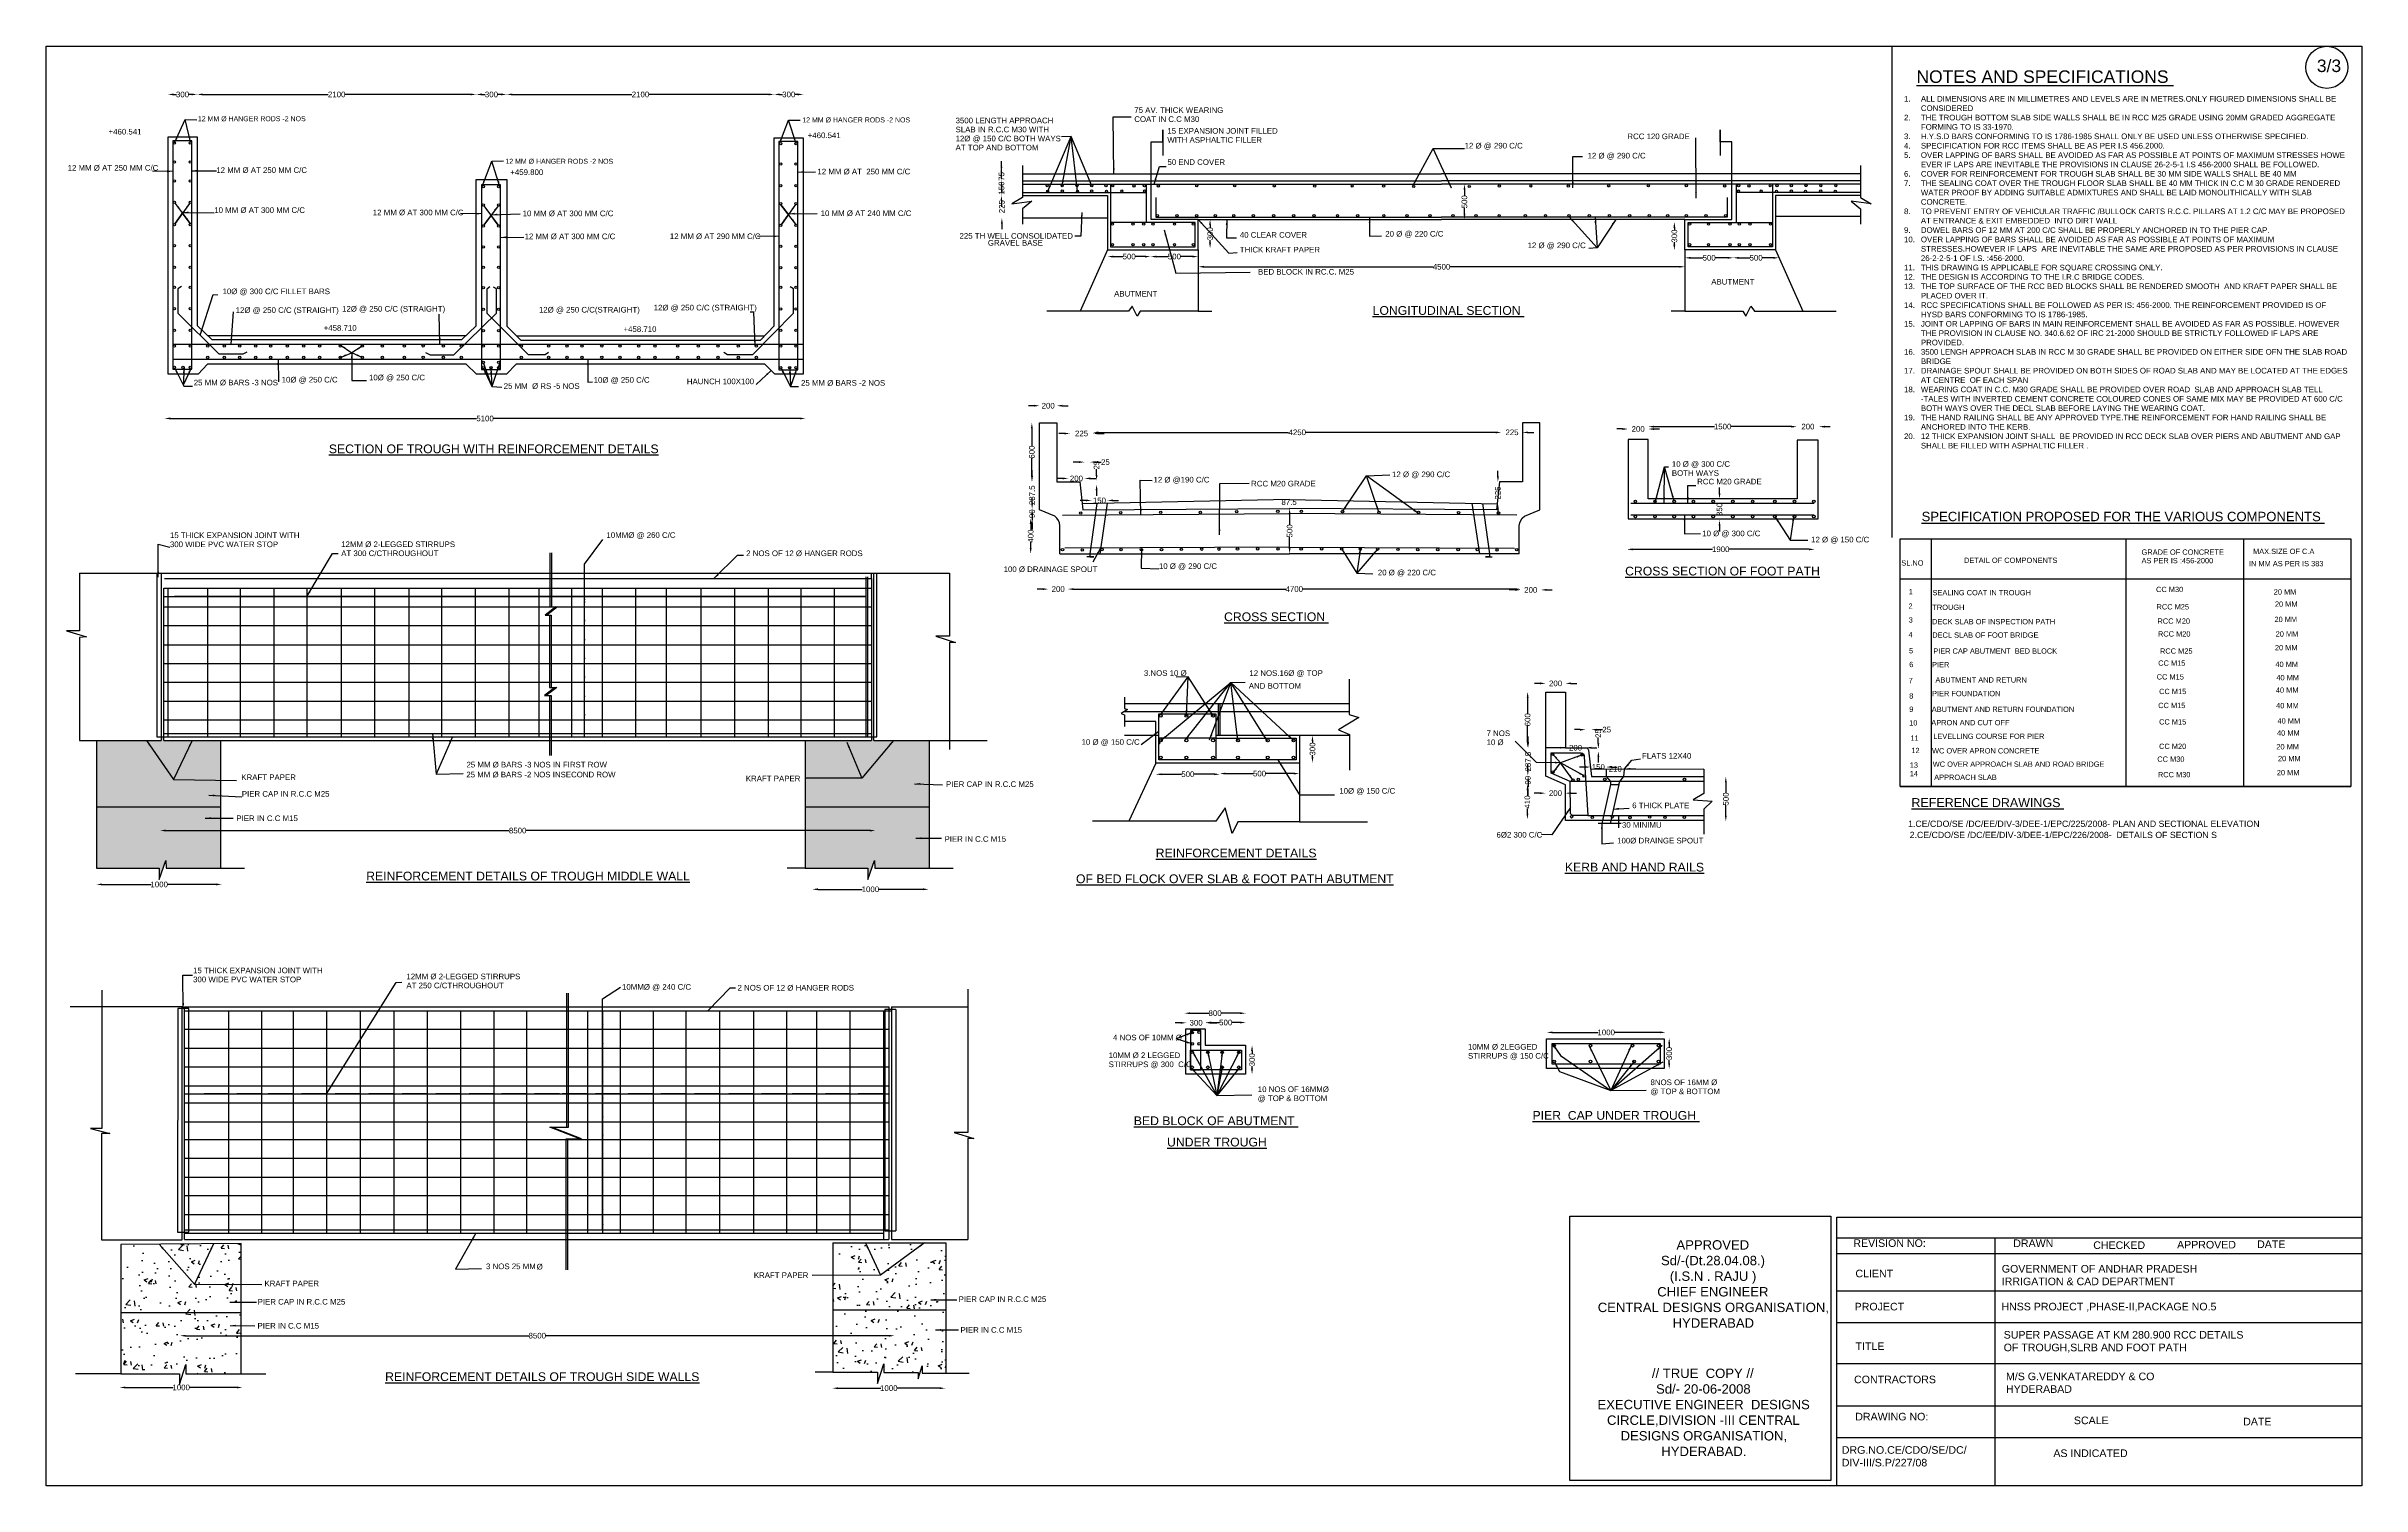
# Model space of a CAD drawing. Header units: millimetres. Extents: x 5124 to 2362424, y 2311 to 44328053.
# Drawn here: x 2343888 to 2362424, y 44316535 to 44328053 of the extents above.
import ezdxf

# ---------------------------------------------------------------- set-up
doc = ezdxf.new("R2010")
doc.units = ezdxf.units.MM
doc.header["$MEASUREMENT"] = 0
for name, color, linetype in [('DIMENSION', 7, 'Continuous'), ('DRAWING', 2, 'Continuous'), ('TEXT', 7, 'Continuous')]:
    doc.layers.add(name, color=color, linetype=linetype)
doc.styles.get("Standard").update_dxf_attribs({"font": 'arial.ttf', "height": 45})
doc.dimstyles.get("Standard").update_dxf_attribs({"dimtxt": 45, "dimasz": 45, "dimexe": 0.18, "dimexo": 0.0625, "dimgap": 0.09, "dimtad": 0, "dimdec": 0, "dimzin": 0, "dimdsep": 46, "dimtxsty": 'Standard', "dimcen": 0.09, "dimse1": 1, "dimse2": 1, "dimadec": 0, "dimazin": 0, "dimtfac": 1, "dimtdec": 0, "dimtofl": 0, "dimtmove": 0, "dimatfit": 3, "dimfxl": 1, "dimtolj": 1, "dimtzin": 0, "dimarcsym": 0})

# ---------------------------------------------------------------- blocks, each defined once
blk = doc.blocks.new('*D54')
at = {"layer": 'Defpoints', "color": 0, "transparency": 16777216}
for p in [(2344863, 44327668), (2344863, 44327328), (2345096, 44327328)]:
    blk.add_point(p, dxfattribs=at)
at = {"layer": 'DIMENSION', "color": 0, "lineweight": -2, "transparency": 16777216}
for p, q in [((2344908, 44327668), (2344930, 44327668)), ((2345051, 44327668), (2345029, 44327668))]:
    blk.add_line(p, q, dxfattribs=at)
at = {"layer": 'DIMENSION', "color": 0, "transparency": 16777216}
for points in [[(2344908, 44327676), (2344908, 44327661), (2344863, 44327668)], [(2345051, 44327676), (2345051, 44327661), (2345096, 44327668)]]:
    blk.add_solid(points, dxfattribs=at)
at = {"layer": 'DIMENSION', "color": 0, "transparency": 16777216, "insert": (2344979, 44327668), "char_height": 45, "attachment_point": 5}
blk.add_mtext('\\A1;300', dxfattribs=at)
blk = doc.blocks.new('*D55')
at = {"layer": 'Defpoints', "color": 0, "transparency": 16777216}
for p in [(2347330, 44327668), (2345096, 44327328), (2347330, 44327328)]:
    blk.add_point(p, dxfattribs=at)
at = {"layer": 'DIMENSION', "color": 0, "lineweight": -2, "transparency": 16777216}
for p, q in [((2345141, 44327668), (2346145, 44327668)), ((2347285, 44327668), (2346280, 44327668))]:
    blk.add_line(p, q, dxfattribs=at)
at = {"layer": 'DIMENSION', "color": 0, "transparency": 16777216}
for points in [[(2345141, 44327676), (2345141, 44327661), (2345096, 44327668)], [(2347285, 44327676), (2347285, 44327661), (2347330, 44327668)]]:
    blk.add_solid(points, dxfattribs=at)
at = {"layer": 'DIMENSION', "color": 0, "transparency": 16777216, "insert": (2346213, 44327668), "char_height": 45, "attachment_point": 5}
blk.add_mtext('\\A1;2100', dxfattribs=at)
blk = doc.blocks.new('*D56')
at = {"layer": 'Defpoints', "color": 0, "transparency": 16777216}
for p in [(2347574, 44327668), (2347330, 44326986), (2347574, 44326986)]:
    blk.add_point(p, dxfattribs=at)
at = {"layer": 'DIMENSION', "color": 0, "lineweight": -2, "transparency": 16777216}
for p, q in [((2347375, 44327668), (2347402, 44327668)), ((2347529, 44327668), (2347502, 44327668))]:
    blk.add_line(p, q, dxfattribs=at)
at = {"layer": 'DIMENSION', "color": 0, "transparency": 16777216}
for points in [[(2347375, 44327676), (2347375, 44327661), (2347330, 44327668)], [(2347529, 44327676), (2347529, 44327661), (2347574, 44327668)]]:
    blk.add_solid(points, dxfattribs=at)
at = {"layer": 'DIMENSION', "color": 0, "transparency": 16777216, "insert": (2347452, 44327668), "char_height": 45, "attachment_point": 5}
blk.add_mtext('\\A1;300', dxfattribs=at)
blk = doc.blocks.new('*D57')
at = {"layer": 'Defpoints', "color": 0, "transparency": 16777216}
for p in [(2349715, 44327668), (2347574, 44326986), (2349715, 44326986)]:
    blk.add_point(p, dxfattribs=at)
at = {"layer": 'DIMENSION', "color": 0, "lineweight": -2, "transparency": 16777216}
for p, q in [((2347619, 44327668), (2348577, 44327668)), ((2349670, 44327668), (2348712, 44327668))]:
    blk.add_line(p, q, dxfattribs=at)
at = {"layer": 'DIMENSION', "color": 0, "transparency": 16777216}
for points in [[(2347619, 44327676), (2347619, 44327661), (2347574, 44327668)], [(2349670, 44327676), (2349670, 44327661), (2349715, 44327668)]]:
    blk.add_solid(points, dxfattribs=at)
at = {"layer": 'DIMENSION', "color": 0, "transparency": 16777216, "insert": (2348645, 44327668), "char_height": 45, "attachment_point": 5}
blk.add_mtext('\\A1;2100', dxfattribs=at)
blk = doc.blocks.new('*D58')
at = {"layer": 'Defpoints', "color": 0, "transparency": 16777216}
for p in [(2349949, 44327668), (2349715, 44327322), (2349949, 44327322)]:
    blk.add_point(p, dxfattribs=at)
at = {"layer": 'DIMENSION', "color": 0, "lineweight": -2, "transparency": 16777216}
for p, q in [((2349760, 44327668), (2349782, 44327668)), ((2349904, 44327668), (2349882, 44327668))]:
    blk.add_line(p, q, dxfattribs=at)
at = {"layer": 'DIMENSION', "color": 0, "transparency": 16777216}
for points in [[(2349760, 44327676), (2349760, 44327661), (2349715, 44327668)], [(2349904, 44327676), (2349904, 44327661), (2349949, 44327668)]]:
    blk.add_solid(points, dxfattribs=at)
at = {"layer": 'DIMENSION', "color": 0, "transparency": 16777216, "insert": (2349832, 44327668), "char_height": 45, "attachment_point": 5}
blk.add_mtext('\\A1;300', dxfattribs=at)
blk = doc.blocks.new('*D59')
at = {"layer": 'Defpoints', "color": 0, "transparency": 16777216}
for p in [(2344835, 44325068), (2349966, 44325075), (2349966, 44325065)]:
    blk.add_point(p, dxfattribs=at)
at = {"layer": 'DIMENSION', "color": 0, "lineweight": -2, "transparency": 16777216}
for p, q in [((2344880, 44325075), (2347333, 44325075)), ((2349921, 44325075), (2347468, 44325075))]:
    blk.add_line(p, q, dxfattribs=at)
at = {"layer": 'DIMENSION', "color": 0, "transparency": 16777216}
for points in [[(2344880, 44325083), (2344880, 44325068), (2344835, 44325075)], [(2349921, 44325083), (2349921, 44325068), (2349966, 44325075)]]:
    blk.add_solid(points, dxfattribs=at)
at = {"layer": 'DIMENSION', "color": 0, "transparency": 16777216, "insert": (2347401, 44325075), "char_height": 45, "attachment_point": 5}
blk.add_mtext('\\A1;5100', dxfattribs=at)
blk = doc.blocks.new('*D60')
at = {"layer": 'Defpoints', "color": 0, "transparency": 16777216}
for p in [(2351539, 44326860), (2351538, 44326679), (2351540, 44326679)]:
    blk.add_point(p, dxfattribs=at)
at = {"layer": 'DIMENSION', "color": 0, "lineweight": -2, "transparency": 16777216}
for p, q in [((2351538, 44326905), (2351538, 44326950)), ((2351538, 44326634), (2351538, 44326589))]:
    blk.add_line(p, q, dxfattribs=at)
at = {"layer": 'DIMENSION', "color": 0, "transparency": 16777216}
for points in [[(2351531, 44326905), (2351546, 44326905), (2351538, 44326860)], [(2351531, 44326634), (2351546, 44326634), (2351538, 44326679)]]:
    blk.add_solid(points, dxfattribs=at)
at = {"layer": 'DIMENSION', "color": 0, "transparency": 16777216, "insert": (2351538, 44326770), "char_height": 45, "attachment_point": 5, "rotation": 90}
blk.add_mtext('\\A1;225', dxfattribs=at)
blk = doc.blocks.new('*D61')
at = {"layer": 'Defpoints', "color": 0, "transparency": 16777216}
for p in [(2351535, 44326860), (2351536, 44326978), (2351538, 44326860)]:
    blk.add_point(p, dxfattribs=at)
at = {"layer": 'DIMENSION', "color": 0, "lineweight": -2, "transparency": 16777216}
for p, q in [((2351535, 44327023), (2351535, 44327068)), ((2351535, 44326815), (2351535, 44326770))]:
    blk.add_line(p, q, dxfattribs=at)
at = {"layer": 'DIMENSION', "color": 0, "transparency": 16777216}
for points in [[(2351527, 44327023), (2351542, 44327023), (2351535, 44326978)], [(2351527, 44326815), (2351542, 44326815), (2351535, 44326860)]]:
    blk.add_solid(points, dxfattribs=at)
at = {"layer": 'DIMENSION', "color": 0, "transparency": 16777216, "insert": (2351535, 44326919), "char_height": 45, "attachment_point": 5, "rotation": 90}
blk.add_mtext('\\A1;150', dxfattribs=at)
blk = doc.blocks.new('*D62')
at = {"layer": 'Defpoints', "color": 0, "transparency": 16777216}
for p in [(2351535, 44327045), (2351535, 44327045), (2351535, 44326978)]:
    blk.add_point(p, dxfattribs=at)
at = {"layer": 'DIMENSION', "color": 0, "lineweight": -2, "transparency": 16777216}
for p, q in [((2351535, 44327090), (2351535, 44327135)), ((2351535, 44326933), (2351535, 44326888))]:
    blk.add_line(p, q, dxfattribs=at)
at = {"layer": 'DIMENSION', "color": 0, "transparency": 16777216}
for points in [[(2351527, 44327090), (2351542, 44327090), (2351535, 44327045)], [(2351527, 44326933), (2351542, 44326933), (2351535, 44326978)]]:
    blk.add_solid(points, dxfattribs=at)
at = {"layer": 'DIMENSION', "color": 0, "transparency": 16777216, "insert": (2351535, 44327012), "char_height": 45, "attachment_point": 5, "rotation": 90}
blk.add_mtext('\\A1;75', dxfattribs=at)
blk = doc.blocks.new('*D63')
at = {"layer": 'Defpoints', "color": 0, "transparency": 16777216}
for p in [(2352385, 44326371), (2352385, 44326364), (2352729, 44326367)]:
    blk.add_point(p, dxfattribs=at)
at = {"layer": 'DIMENSION', "color": 0, "lineweight": -2, "transparency": 16777216}
for p, q in [((2352430, 44326371), (2352507, 44326371)), ((2352684, 44326371), (2352606, 44326371))]:
    blk.add_line(p, q, dxfattribs=at)
at = {"layer": 'DIMENSION', "color": 0, "transparency": 16777216}
for points in [[(2352430, 44326378), (2352430, 44326363), (2352385, 44326371)], [(2352684, 44326378), (2352684, 44326363), (2352729, 44326371)]]:
    blk.add_solid(points, dxfattribs=at)
at = {"layer": 'DIMENSION', "color": 0, "transparency": 16777216, "insert": (2352557, 44326371), "char_height": 45, "attachment_point": 5}
blk.add_mtext('\\A1;500', dxfattribs=at)
blk = doc.blocks.new('*D64')
at = {"layer": 'Defpoints', "color": 0, "transparency": 16777216}
for p in [(2352729, 44326371), (2353110, 44326371), (2353110, 44326371)]:
    blk.add_point(p, dxfattribs=at)
at = {"layer": 'DIMENSION', "color": 0, "lineweight": -2, "transparency": 16777216}
for p, q in [((2352774, 44326371), (2352870, 44326371)), ((2353065, 44326371), (2352969, 44326371))]:
    blk.add_line(p, q, dxfattribs=at)
at = {"layer": 'DIMENSION', "color": 0, "transparency": 16777216}
for points in [[(2352774, 44326378), (2352774, 44326363), (2352729, 44326371)], [(2353065, 44326378), (2353065, 44326363), (2353110, 44326371)]]:
    blk.add_solid(points, dxfattribs=at)
at = {"layer": 'DIMENSION', "color": 0, "transparency": 16777216, "insert": (2352919, 44326371), "char_height": 45, "attachment_point": 5}
blk.add_mtext('\\A1;500', dxfattribs=at)
blk = doc.blocks.new('*D65')
at = {"layer": 'Defpoints', "color": 0, "transparency": 16777216}
for p in [(2353205, 44326668), (2353205, 44326668), (2353205, 44326437)]:
    blk.add_point(p, dxfattribs=at)
at = {"layer": 'DIMENSION', "color": 0, "lineweight": -2, "transparency": 16777216}
for p, q in [((2353205, 44326623), (2353205, 44326602)), ((2353205, 44326482), (2353205, 44326503))]:
    blk.add_line(p, q, dxfattribs=at)
at = {"layer": 'DIMENSION', "color": 0, "transparency": 16777216}
for points in [[(2353197, 44326623), (2353212, 44326623), (2353205, 44326668)], [(2353197, 44326482), (2353212, 44326482), (2353205, 44326437)]]:
    blk.add_solid(points, dxfattribs=at)
at = {"layer": 'DIMENSION', "color": 0, "transparency": 16777216, "insert": (2353205, 44326553), "char_height": 45, "attachment_point": 5, "rotation": 90}
blk.add_mtext('\\A1;300', dxfattribs=at)
blk = doc.blocks.new('*D66')
at = {"layer": 'Defpoints', "color": 0, "transparency": 16777216}
for p in [(2353110, 44326310), (2357006, 44326289), (2357006, 44326280)]:
    blk.add_point(p, dxfattribs=at)
at = {"layer": 'DIMENSION', "color": 0, "lineweight": -2, "transparency": 16777216}
for p, q in [((2353155, 44326289), (2354990, 44326289)), ((2356961, 44326289), (2355126, 44326289))]:
    blk.add_line(p, q, dxfattribs=at)
at = {"layer": 'DIMENSION', "color": 0, "transparency": 16777216}
for points in [[(2353155, 44326297), (2353155, 44326282), (2353110, 44326289)], [(2356961, 44326297), (2356961, 44326282), (2357006, 44326289)]]:
    blk.add_solid(points, dxfattribs=at)
at = {"layer": 'DIMENSION', "color": 0, "transparency": 16777216, "insert": (2355058, 44326289), "char_height": 45, "attachment_point": 5}
blk.add_mtext('\\A1;4500', dxfattribs=at)
blk = doc.blocks.new('*D67')
at = {"layer": 'Defpoints', "color": 0, "transparency": 16777216}
for p in [(2355241, 44326950), (2355241, 44326950), (2355241, 44326668)]:
    blk.add_point(p, dxfattribs=at)
at = {"layer": 'DIMENSION', "color": 0, "lineweight": -2, "transparency": 16777216}
for p, q in [((2355241, 44326905), (2355241, 44326859)), ((2355241, 44326713), (2355241, 44326759))]:
    blk.add_line(p, q, dxfattribs=at)
at = {"layer": 'DIMENSION', "color": 0, "transparency": 16777216}
for points in [[(2355234, 44326905), (2355249, 44326905), (2355241, 44326950)], [(2355234, 44326713), (2355249, 44326713), (2355241, 44326668)]]:
    blk.add_solid(points, dxfattribs=at)
at = {"layer": 'DIMENSION', "color": 0, "transparency": 16777216, "insert": (2355241, 44326809), "char_height": 45, "attachment_point": 5, "rotation": 90}
blk.add_mtext('\\A1;500', dxfattribs=at)
blk = doc.blocks.new('*D68')
at = {"layer": 'Defpoints', "color": 0, "transparency": 16777216}
for p in [(2356928, 44326648), (2356922, 44326421), (2356922, 44326421)]:
    blk.add_point(p, dxfattribs=at)
at = {"layer": 'DIMENSION', "color": 0, "lineweight": -2, "transparency": 16777216}
for p, q in [((2356922, 44326603), (2356922, 44326585)), ((2356922, 44326466), (2356922, 44326485))]:
    blk.add_line(p, q, dxfattribs=at)
at = {"layer": 'DIMENSION', "color": 0, "transparency": 16777216}
for points in [[(2356914, 44326603), (2356929, 44326603), (2356922, 44326648)], [(2356914, 44326466), (2356929, 44326466), (2356922, 44326421)]]:
    blk.add_solid(points, dxfattribs=at)
at = {"layer": 'DIMENSION', "color": 0, "transparency": 16777216, "insert": (2356922, 44326535), "char_height": 45, "attachment_point": 5, "rotation": 90}
blk.add_mtext('\\A1;300', dxfattribs=at)
blk = doc.blocks.new('*D69')
at = {"layer": 'Defpoints', "color": 0, "transparency": 16777216}
for p in [(2357006, 44326369), (2357394, 44326361), (2357394, 44326361)]:
    blk.add_point(p, dxfattribs=at)
at = {"layer": 'DIMENSION', "color": 0, "lineweight": -2, "transparency": 16777216}
for p, q in [((2357051, 44326361), (2357150, 44326361)), ((2357349, 44326361), (2357250, 44326361))]:
    blk.add_line(p, q, dxfattribs=at)
at = {"layer": 'DIMENSION', "color": 0, "transparency": 16777216}
for points in [[(2357051, 44326368), (2357051, 44326353), (2357006, 44326361)], [(2357349, 44326368), (2357349, 44326353), (2357394, 44326361)]]:
    blk.add_solid(points, dxfattribs=at)
at = {"layer": 'DIMENSION', "color": 0, "transparency": 16777216, "insert": (2357200, 44326361), "char_height": 45, "attachment_point": 5}
blk.add_mtext('\\A1;500', dxfattribs=at)
blk = doc.blocks.new('*D70')
at = {"layer": 'Defpoints', "color": 0, "transparency": 16777216}
for p in [(2357393, 44326361), (2357758, 44326365), (2357758, 44326361)]:
    blk.add_point(p, dxfattribs=at)
at = {"layer": 'DIMENSION', "color": 0, "lineweight": -2, "transparency": 16777216}
for p, q in [((2357438, 44326361), (2357526, 44326361)), ((2357713, 44326361), (2357625, 44326361))]:
    blk.add_line(p, q, dxfattribs=at)
at = {"layer": 'DIMENSION', "color": 0, "transparency": 16777216}
for points in [[(2357438, 44326368), (2357438, 44326353), (2357393, 44326361)], [(2357713, 44326368), (2357713, 44326353), (2357758, 44326361)]]:
    blk.add_solid(points, dxfattribs=at)
at = {"layer": 'DIMENSION', "color": 0, "transparency": 16777216, "insert": (2357576, 44326361), "char_height": 45, "attachment_point": 5}
blk.add_mtext('\\A1;500', dxfattribs=at)
blk = doc.blocks.new('*D71')
at = {"layer": 'Defpoints', "color": 0, "transparency": 16777216}
for p in [(2351978, 44325177), (2351840, 44325040), (2351978, 44325040)]:
    blk.add_point(p, dxfattribs=at)
at = {"layer": 'DIMENSION', "color": 0, "lineweight": -2, "transparency": 16777216}
for p, q in [((2351795, 44325177), (2351750, 44325177)), ((2352023, 44325177), (2352068, 44325177))]:
    blk.add_line(p, q, dxfattribs=at)
at = {"layer": 'DIMENSION', "color": 0, "transparency": 16777216}
for points in [[(2351795, 44325185), (2351795, 44325170), (2351840, 44325177)], [(2352023, 44325185), (2352023, 44325170), (2351978, 44325177)]]:
    blk.add_solid(points, dxfattribs=at)
at = {"layer": 'DIMENSION', "color": 0, "transparency": 16777216, "insert": (2351909, 44325177), "char_height": 45, "attachment_point": 5}
blk.add_mtext('\\A1;200', dxfattribs=at)
blk = doc.blocks.new('*D72')
at = {"layer": 'Defpoints', "color": 0, "transparency": 16777216}
for p in [(2352083, 44324956), (2352268, 44324959), (2352268, 44324955)]:
    blk.add_point(p, dxfattribs=at)
at = {"layer": 'DIMENSION', "color": 0, "lineweight": -2, "transparency": 16777216}
for p, q in [((2352038, 44324955), (2351993, 44324955)), ((2352313, 44324955), (2352358, 44324955))]:
    blk.add_line(p, q, dxfattribs=at)
at = {"layer": 'DIMENSION', "color": 0, "transparency": 16777216}
for points in [[(2352038, 44324962), (2352038, 44324947), (2352083, 44324955)], [(2352313, 44324962), (2352313, 44324947), (2352268, 44324955)]]:
    blk.add_solid(points, dxfattribs=at)
at = {"layer": 'DIMENSION', "color": 0, "transparency": 16777216, "insert": (2352176, 44324955), "char_height": 45, "attachment_point": 5}
blk.add_mtext('\\A1;225', dxfattribs=at)
blk = doc.blocks.new('*D73')
at = {"layer": 'Defpoints', "color": 0, "transparency": 16777216}
for p in [(2352268, 44324955), (2355537, 44324964), (2355537, 44324945)]:
    blk.add_point(p, dxfattribs=at)
at = {"layer": 'DIMENSION', "color": 0, "lineweight": -2, "transparency": 16777216}
for p, q in [((2352313, 44324964), (2353834, 44324964)), ((2355492, 44324964), (2353971, 44324964))]:
    blk.add_line(p, q, dxfattribs=at)
at = {"layer": 'DIMENSION', "color": 0, "transparency": 16777216}
for points in [[(2352313, 44324971), (2352313, 44324956), (2352268, 44324964)], [(2355492, 44324971), (2355492, 44324956), (2355537, 44324964)]]:
    blk.add_solid(points, dxfattribs=at)
at = {"layer": 'DIMENSION', "color": 0, "transparency": 16777216, "insert": (2353903, 44324964), "char_height": 45, "attachment_point": 5}
blk.add_mtext('\\A1;4250', dxfattribs=at)
blk = doc.blocks.new('*D74')
at = {"layer": 'Defpoints', "color": 0, "transparency": 16777216}
for p in [(2355537, 44324964), (2355706, 44324964), (2355706, 44324964)]:
    blk.add_point(p, dxfattribs=at)
at = {"layer": 'DIMENSION', "color": 0, "lineweight": -2, "transparency": 16777216}
for p, q in [((2355492, 44324964), (2355447, 44324964)), ((2355751, 44324964), (2355796, 44324964))]:
    blk.add_line(p, q, dxfattribs=at)
at = {"layer": 'DIMENSION', "color": 0, "transparency": 16777216}
for points in [[(2355492, 44324971), (2355492, 44324956), (2355537, 44324964)], [(2355751, 44324971), (2355751, 44324956), (2355706, 44324964)]]:
    blk.add_solid(points, dxfattribs=at)
at = {"layer": 'DIMENSION', "color": 0, "transparency": 16777216, "insert": (2355622, 44324964), "char_height": 45, "attachment_point": 5}
blk.add_mtext('\\A1;225', dxfattribs=at)
blk = doc.blocks.new('*D75')
at = {"layer": 'Defpoints', "color": 0, "transparency": 16777216}
for p in [(2355509, 44324567), (2355521, 44324567), (2355503, 44324392)]:
    blk.add_point(p, dxfattribs=at)
at = {"layer": 'DIMENSION', "color": 0, "lineweight": -2, "transparency": 16777216}
for p, q in [((2355509, 44324612), (2355509, 44324657)), ((2355509, 44324347), (2355509, 44324302))]:
    blk.add_line(p, q, dxfattribs=at)
at = {"layer": 'DIMENSION', "color": 0, "transparency": 16777216}
for points in [[(2355502, 44324612), (2355517, 44324612), (2355509, 44324567)], [(2355502, 44324347), (2355517, 44324347), (2355509, 44324392)]]:
    blk.add_solid(points, dxfattribs=at)
at = {"layer": 'DIMENSION', "color": 0, "transparency": 16777216, "insert": (2355509, 44324479), "char_height": 45, "attachment_point": 5, "rotation": 90}
blk.add_mtext('\\A1;225', dxfattribs=at)
blk = doc.blocks.new('*D76')
at = {"layer": 'Defpoints', "color": 0, "transparency": 16777216}
for p in [(2355690, 44323714), (2355854, 44323721), (2355854, 44323703)]:
    blk.add_point(p, dxfattribs=at)
at = {"layer": 'DIMENSION', "color": 0, "lineweight": -2, "transparency": 16777216}
for p, q in [((2355645, 44323703), (2355600, 44323703)), ((2355899, 44323703), (2355944, 44323703))]:
    blk.add_line(p, q, dxfattribs=at)
at = {"layer": 'DIMENSION', "color": 0, "transparency": 16777216}
for points in [[(2355645, 44323711), (2355645, 44323696), (2355690, 44323703)], [(2355899, 44323711), (2355899, 44323696), (2355854, 44323703)]]:
    blk.add_solid(points, dxfattribs=at)
at = {"layer": 'DIMENSION', "color": 0, "transparency": 16777216, "insert": (2355772, 44323703), "char_height": 45, "attachment_point": 5}
blk.add_mtext('\\A1;200', dxfattribs=at)
blk = doc.blocks.new('*D77')
at = {"layer": 'Defpoints', "color": 0, "transparency": 16777216}
for p in [(2352067, 44323710), (2352067, 44323709), (2355690, 44323703)]:
    blk.add_point(p, dxfattribs=at)
at = {"layer": 'DIMENSION', "color": 0, "lineweight": -2, "transparency": 16777216}
for p, q in [((2352112, 44323710), (2353811, 44323710)), ((2355645, 44323710), (2353947, 44323710))]:
    blk.add_line(p, q, dxfattribs=at)
at = {"layer": 'DIMENSION', "color": 0, "transparency": 16777216}
for points in [[(2352112, 44323717), (2352112, 44323702), (2352067, 44323710)], [(2355645, 44323717), (2355645, 44323702), (2355690, 44323710)]]:
    blk.add_solid(points, dxfattribs=at)
at = {"layer": 'DIMENSION', "color": 0, "transparency": 16777216, "insert": (2353879, 44323710), "char_height": 45, "attachment_point": 5}
blk.add_mtext('\\A1;4700', dxfattribs=at)
blk = doc.blocks.new('*D78')
at = {"layer": 'Defpoints', "color": 0, "transparency": 16777216}
for p in [(2351910, 44323710), (2351910, 44323710), (2352067, 44323709)]:
    blk.add_point(p, dxfattribs=at)
at = {"layer": 'DIMENSION', "color": 0, "lineweight": -2, "transparency": 16777216}
for p, q in [((2351865, 44323710), (2351820, 44323710)), ((2352112, 44323710), (2352157, 44323710))]:
    blk.add_line(p, q, dxfattribs=at)
at = {"layer": 'DIMENSION', "color": 0, "transparency": 16777216}
for points in [[(2351865, 44323717), (2351865, 44323702), (2351910, 44323710)], [(2352112, 44323717), (2352112, 44323702), (2352067, 44323710)]]:
    blk.add_solid(points, dxfattribs=at)
at = {"layer": 'DIMENSION', "color": 0, "transparency": 16777216, "insert": (2351989, 44323710), "char_height": 45, "attachment_point": 5}
blk.add_mtext('\\A1;200', dxfattribs=at)
blk = doc.blocks.new('*D79')
at = {"layer": 'Defpoints', "color": 0, "transparency": 16777216}
for p in [(2353842, 44324356), (2353842, 44324356), (2353842, 44323993)]:
    blk.add_point(p, dxfattribs=at)
at = {"layer": 'DIMENSION', "color": 0, "lineweight": -2, "transparency": 16777216}
for p, q in [((2353842, 44324311), (2353842, 44324224)), ((2353842, 44324038), (2353842, 44324125))]:
    blk.add_line(p, q, dxfattribs=at)
at = {"layer": 'DIMENSION', "color": 0, "transparency": 16777216}
for points in [[(2353834, 44324311), (2353849, 44324311), (2353842, 44324356)], [(2353834, 44324038), (2353849, 44324038), (2353842, 44323993)]]:
    blk.add_solid(points, dxfattribs=at)
at = {"layer": 'DIMENSION', "color": 0, "transparency": 16777216, "insert": (2353842, 44324175), "char_height": 45, "attachment_point": 5, "rotation": 90}
blk.add_mtext('\\A1;500', dxfattribs=at)
blk = doc.blocks.new('*D80')
at = {"layer": 'Defpoints', "color": 0, "transparency": 16777216}
for p in [(2352256, 44324419), (2352256, 44324393), (2352382, 44324396)]:
    blk.add_point(p, dxfattribs=at)
at = {"layer": 'DIMENSION', "color": 0, "lineweight": -2, "transparency": 16777216}
for p, q in [((2352211, 44324419), (2352166, 44324419)), ((2352427, 44324419), (2352472, 44324419))]:
    blk.add_line(p, q, dxfattribs=at)
at = {"layer": 'DIMENSION', "color": 0, "transparency": 16777216}
for points in [[(2352211, 44324427), (2352211, 44324412), (2352256, 44324419)], [(2352427, 44324427), (2352427, 44324412), (2352382, 44324419)]]:
    blk.add_solid(points, dxfattribs=at)
at = {"layer": 'DIMENSION', "color": 0, "transparency": 16777216, "insert": (2352319, 44324419), "char_height": 45, "attachment_point": 5}
blk.add_mtext('\\A1;150', dxfattribs=at)
blk = doc.blocks.new('*D81')
at = {"layer": 'Defpoints', "color": 0, "transparency": 16777216}
for p in [(2352070, 44324595), (2352070, 44324567), (2352200, 44324574)]:
    blk.add_point(p, dxfattribs=at)
at = {"layer": 'DIMENSION', "color": 0, "lineweight": -2, "transparency": 16777216}
for p, q in [((2352025, 44324595), (2351980, 44324595)), ((2352245, 44324595), (2352290, 44324595))]:
    blk.add_line(p, q, dxfattribs=at)
at = {"layer": 'DIMENSION', "color": 0, "transparency": 16777216}
for points in [[(2352025, 44324603), (2352025, 44324588), (2352070, 44324595)], [(2352245, 44324603), (2352245, 44324588), (2352200, 44324595)]]:
    blk.add_solid(points, dxfattribs=at)
at = {"layer": 'DIMENSION', "color": 0, "transparency": 16777216, "insert": (2352135, 44324595), "char_height": 45, "attachment_point": 5}
blk.add_mtext('\\A1;200', dxfattribs=at)
blk = doc.blocks.new('*D82')
at = {"layer": 'Defpoints', "color": 0, "transparency": 16777216}
for p in [(2352244, 44324726), (2352200, 44324574), (2352244, 44324561)]:
    blk.add_point(p, dxfattribs=at)
at = {"layer": 'DIMENSION', "color": 0, "lineweight": -2, "transparency": 16777216}
for p, q in [((2352155, 44324726), (2352110, 44324726)), ((2352289, 44324726), (2352334, 44324726))]:
    blk.add_line(p, q, dxfattribs=at)
at = {"layer": 'DIMENSION', "color": 0, "transparency": 16777216}
for points in [[(2352155, 44324734), (2352155, 44324719), (2352200, 44324726)], [(2352289, 44324734), (2352289, 44324719), (2352244, 44324726)]]:
    blk.add_solid(points, dxfattribs=at)
at = {"layer": 'DIMENSION', "color": 0, "transparency": 16777216, "insert": (2352367, 44324726), "char_height": 45, "attachment_point": 5}
blk.add_mtext('\\A1;25', dxfattribs=at)
blk = doc.blocks.new('*D83')
at = {"layer": 'Defpoints', "color": 0, "transparency": 16777216}
for p in [(2352296, 44324579), (2352313, 44324579), (2352315, 44324546)]:
    blk.add_point(p, dxfattribs=at)
at = {"layer": 'DIMENSION', "color": 0, "lineweight": -2, "transparency": 16777216}
for p, q in [((2352296, 44324624), (2352296, 44324669)), ((2352296, 44324501), (2352296, 44324456))]:
    blk.add_line(p, q, dxfattribs=at)
at = {"layer": 'DIMENSION', "color": 0, "transparency": 16777216}
for points in [[(2352289, 44324624), (2352304, 44324624), (2352296, 44324579)], [(2352289, 44324501), (2352304, 44324501), (2352296, 44324546)]]:
    blk.add_solid(points, dxfattribs=at)
at = {"layer": 'DIMENSION', "color": 0, "transparency": 16777216, "insert": (2352296, 44324702), "char_height": 45, "attachment_point": 5, "rotation": 90}
blk.add_mtext('\\A1;25', dxfattribs=at)
blk = doc.blocks.new('*D84')
at = {"layer": 'Defpoints', "color": 0, "transparency": 16777216}
for p in [(2351840, 44325040), (2351778, 44324572), (2351840, 44324572)]:
    blk.add_point(p, dxfattribs=at)
at = {"layer": 'DIMENSION', "color": 0, "lineweight": -2, "transparency": 16777216}
for p, q in [((2351778, 44324995), (2351778, 44324856)), ((2351778, 44324617), (2351778, 44324756))]:
    blk.add_line(p, q, dxfattribs=at)
at = {"layer": 'DIMENSION', "color": 0, "transparency": 16777216}
for points in [[(2351771, 44324995), (2351786, 44324995), (2351778, 44325040)], [(2351771, 44324617), (2351786, 44324617), (2351778, 44324572)]]:
    blk.add_solid(points, dxfattribs=at)
at = {"layer": 'DIMENSION', "color": 0, "transparency": 16777216, "insert": (2351778, 44324806), "char_height": 45, "attachment_point": 5, "rotation": 90}
blk.add_mtext('\\A1;600', dxfattribs=at)
blk = doc.blocks.new('*D85')
at = {"layer": 'Defpoints', "color": 0, "transparency": 16777216}
for p in [(2351778, 44324572), (2351780, 44324351), (2351781, 44324351)]:
    blk.add_point(p, dxfattribs=at)
at = {"layer": 'DIMENSION', "color": 0, "lineweight": -2, "transparency": 16777216}
for p, q in [((2351780, 44324617), (2351780, 44324662)), ((2351780, 44324306), (2351780, 44324261))]:
    blk.add_line(p, q, dxfattribs=at)
at = {"layer": 'DIMENSION', "color": 0, "transparency": 16777216}
for points in [[(2351773, 44324617), (2351788, 44324617), (2351780, 44324572)], [(2351773, 44324306), (2351788, 44324306), (2351780, 44324351)]]:
    blk.add_solid(points, dxfattribs=at)
at = {"layer": 'DIMENSION', "color": 0, "transparency": 16777216, "insert": (2351780, 44324461), "char_height": 45, "attachment_point": 5, "rotation": 90}
blk.add_mtext('\\A1;287.5', dxfattribs=at)
blk = doc.blocks.new('*D86')
at = {"layer": 'Defpoints', "color": 0, "transparency": 16777216}
for p in [(2351780, 44324276), (2351780, 44324276), (2351781, 44324351)]:
    blk.add_point(p, dxfattribs=at)
at = {"layer": 'DIMENSION', "color": 0, "lineweight": -2, "transparency": 16777216}
for p, q in [((2351780, 44324396), (2351780, 44324441)), ((2351780, 44324231), (2351780, 44324186))]:
    blk.add_line(p, q, dxfattribs=at)
at = {"layer": 'DIMENSION', "color": 0, "transparency": 16777216}
for points in [[(2351773, 44324396), (2351788, 44324396), (2351780, 44324351)], [(2351773, 44324231), (2351788, 44324231), (2351780, 44324276)]]:
    blk.add_solid(points, dxfattribs=at)
at = {"layer": 'DIMENSION', "color": 0, "transparency": 16777216, "insert": (2351780, 44324313), "char_height": 45, "attachment_point": 5, "rotation": 90}
blk.add_mtext('\\A1;90', dxfattribs=at)
blk = doc.blocks.new('*D87')
at = {"layer": 'Defpoints', "color": 0, "transparency": 16777216}
for p in [(2351780, 44324276), (2351769, 44323993), (2351776, 44323993)]:
    blk.add_point(p, dxfattribs=at)
at = {"layer": 'DIMENSION', "color": 0, "lineweight": -2, "transparency": 16777216}
for p, q in [((2351769, 44324231), (2351769, 44324185)), ((2351769, 44324038), (2351769, 44324084))]:
    blk.add_line(p, q, dxfattribs=at)
at = {"layer": 'DIMENSION', "color": 0, "transparency": 16777216}
for points in [[(2351761, 44324231), (2351776, 44324231), (2351769, 44324276)], [(2351761, 44324038), (2351776, 44324038), (2351769, 44323993)]]:
    blk.add_solid(points, dxfattribs=at)
at = {"layer": 'DIMENSION', "color": 0, "transparency": 16777216, "insert": (2351769, 44324134), "char_height": 45, "attachment_point": 5, "rotation": 90}
blk.add_mtext('\\A1;400', dxfattribs=at)
blk = doc.blocks.new('*D88')
at = {"layer": 'Defpoints', "color": 0, "transparency": 16777216}
for p in [(2352770, 44322228), (2352770, 44322228), (2353283, 44322237)]:
    blk.add_point(p, dxfattribs=at)
at = {"layer": 'DIMENSION', "color": 0, "lineweight": -2, "transparency": 16777216}
for p, q in [((2352815, 44322228), (2352977, 44322228)), ((2353238, 44322228), (2353076, 44322228))]:
    blk.add_line(p, q, dxfattribs=at)
at = {"layer": 'DIMENSION', "color": 0, "transparency": 16777216}
for points in [[(2352815, 44322235), (2352815, 44322220), (2352770, 44322228)], [(2353238, 44322235), (2353238, 44322220), (2353283, 44322228)]]:
    blk.add_solid(points, dxfattribs=at)
at = {"layer": 'DIMENSION', "color": 0, "transparency": 16777216, "insert": (2353027, 44322228), "char_height": 45, "attachment_point": 5}
blk.add_mtext('\\A1;500', dxfattribs=at)
blk = doc.blocks.new('*D89')
at = {"layer": 'Defpoints', "color": 0, "transparency": 16777216}
for p in [(2353283, 44322228), (2353920, 44322233), (2353920, 44322228)]:
    blk.add_point(p, dxfattribs=at)
at = {"layer": 'DIMENSION', "color": 0, "lineweight": -2, "transparency": 16777216}
for p, q in [((2353328, 44322233), (2353552, 44322233)), ((2353875, 44322233), (2353651, 44322233))]:
    blk.add_line(p, q, dxfattribs=at)
at = {"layer": 'DIMENSION', "color": 0, "transparency": 16777216}
for points in [[(2353328, 44322241), (2353328, 44322226), (2353283, 44322233)], [(2353875, 44322241), (2353875, 44322226), (2353920, 44322233)]]:
    blk.add_solid(points, dxfattribs=at)
at = {"layer": 'DIMENSION', "color": 0, "transparency": 16777216, "insert": (2353601, 44322233), "char_height": 45, "attachment_point": 5}
blk.add_mtext('\\A1;500', dxfattribs=at)
blk = doc.blocks.new('*D90')
at = {"layer": 'Defpoints', "color": 0, "transparency": 16777216}
for p in [(2354025, 44322538), (2354025, 44322538), (2354025, 44322321)]:
    blk.add_point(p, dxfattribs=at)
at = {"layer": 'DIMENSION', "color": 0, "lineweight": -2, "transparency": 16777216}
for p, q in [((2354025, 44322493), (2354025, 44322479)), ((2354025, 44322366), (2354025, 44322380))]:
    blk.add_line(p, q, dxfattribs=at)
at = {"layer": 'DIMENSION', "color": 0, "transparency": 16777216}
for points in [[(2354017, 44322493), (2354032, 44322493), (2354025, 44322538)], [(2354017, 44322366), (2354032, 44322366), (2354025, 44322321)]]:
    blk.add_solid(points, dxfattribs=at)
at = {"layer": 'DIMENSION', "color": 0, "transparency": 16777216, "insert": (2354025, 44322430), "char_height": 45, "attachment_point": 5, "rotation": 90}
blk.add_mtext('\\A1;300', dxfattribs=at)
blk = doc.blocks.new('*D91')
at = {"layer": 'Defpoints', "color": 0, "transparency": 16777216}
for p in [(2355765, 44322887), (2355747, 44322441), (2355758, 44322441)]:
    blk.add_point(p, dxfattribs=at)
at = {"layer": 'DIMENSION', "color": 0, "lineweight": -2, "transparency": 16777216}
for p, q in [((2355747, 44322842), (2355747, 44322714)), ((2355747, 44322486), (2355747, 44322614))]:
    blk.add_line(p, q, dxfattribs=at)
at = {"layer": 'DIMENSION', "color": 0, "transparency": 16777216}
for points in [[(2355740, 44322842), (2355755, 44322842), (2355747, 44322887)], [(2355740, 44322486), (2355755, 44322486), (2355747, 44322441)]]:
    blk.add_solid(points, dxfattribs=at)
at = {"layer": 'DIMENSION', "color": 0, "transparency": 16777216, "insert": (2355747, 44322664), "char_height": 45, "attachment_point": 5, "rotation": 90}
blk.add_mtext('\\A1;600', dxfattribs=at)
blk = doc.blocks.new('*D92')
at = {"layer": 'Defpoints', "color": 0, "transparency": 16777216}
for p in [(2356050, 44322955), (2355892, 44322886), (2356050, 44322886)]:
    blk.add_point(p, dxfattribs=at)
at = {"layer": 'DIMENSION', "color": 0, "lineweight": -2, "transparency": 16777216}
for p, q in [((2355847, 44322955), (2355802, 44322955)), ((2356095, 44322955), (2356140, 44322955))]:
    blk.add_line(p, q, dxfattribs=at)
at = {"layer": 'DIMENSION', "color": 0, "transparency": 16777216}
for points in [[(2355847, 44322963), (2355847, 44322948), (2355892, 44322955)], [(2356095, 44322963), (2356095, 44322948), (2356050, 44322955)]]:
    blk.add_solid(points, dxfattribs=at)
at = {"layer": 'DIMENSION', "color": 0, "transparency": 16777216, "insert": (2355971, 44322955), "char_height": 45, "attachment_point": 5}
blk.add_mtext('\\A1;200', dxfattribs=at)
blk = doc.blocks.new('*D93')
at = {"layer": 'Defpoints', "color": 0, "transparency": 16777216}
for p in [(2356050, 44322440), (2356050, 44322440), (2356212, 44322440)]:
    blk.add_point(p, dxfattribs=at)
at = {"layer": 'DIMENSION', "color": 0, "lineweight": -2, "transparency": 16777216}
for p, q in [((2356005, 44322440), (2355960, 44322440)), ((2356257, 44322440), (2356302, 44322440))]:
    blk.add_line(p, q, dxfattribs=at)
at = {"layer": 'DIMENSION', "color": 0, "transparency": 16777216}
for points in [[(2356005, 44322448), (2356005, 44322433), (2356050, 44322440)], [(2356257, 44322448), (2356257, 44322433), (2356212, 44322440)]]:
    blk.add_solid(points, dxfattribs=at)
at = {"layer": 'DIMENSION', "color": 0, "transparency": 16777216, "insert": (2356131, 44322440), "char_height": 45, "attachment_point": 5}
blk.add_mtext('\\A1;200', dxfattribs=at)
blk = doc.blocks.new('*D94')
at = {"layer": 'Defpoints', "color": 0, "transparency": 16777216}
for p in [(2356257, 44322585), (2356212, 44322440), (2356257, 44322440)]:
    blk.add_point(p, dxfattribs=at)
at = {"layer": 'DIMENSION', "color": 0, "lineweight": -2, "transparency": 16777216}
for p, q in [((2356167, 44322585), (2356122, 44322585)), ((2356302, 44322585), (2356347, 44322585))]:
    blk.add_line(p, q, dxfattribs=at)
at = {"layer": 'DIMENSION', "color": 0, "transparency": 16777216}
for points in [[(2356167, 44322592), (2356167, 44322577), (2356212, 44322585)], [(2356302, 44322592), (2356302, 44322577), (2356257, 44322585)]]:
    blk.add_solid(points, dxfattribs=at)
at = {"layer": 'DIMENSION', "color": 0, "transparency": 16777216, "insert": (2356380, 44322585), "char_height": 45, "attachment_point": 5}
blk.add_mtext('\\A1;25', dxfattribs=at)
blk = doc.blocks.new('*D95')
at = {"layer": 'Defpoints', "color": 0, "transparency": 16777216}
for p in [(2356308, 44322431), (2356309, 44322412), (2356313, 44322431)]:
    blk.add_point(p, dxfattribs=at)
at = {"layer": 'DIMENSION', "color": 0, "lineweight": -2, "transparency": 16777216}
for p, q in [((2356313, 44322476), (2356313, 44322521)), ((2356313, 44322367), (2356313, 44322322))]:
    blk.add_line(p, q, dxfattribs=at)
at = {"layer": 'DIMENSION', "color": 0, "transparency": 16777216}
for points in [[(2356306, 44322476), (2356321, 44322476), (2356313, 44322431)], [(2356306, 44322367), (2356321, 44322367), (2356313, 44322412)]]:
    blk.add_solid(points, dxfattribs=at)
at = {"layer": 'DIMENSION', "color": 0, "transparency": 16777216, "insert": (2356313, 44322554), "char_height": 45, "attachment_point": 5, "rotation": 90}
blk.add_mtext('\\A1;25', dxfattribs=at)
blk = doc.blocks.new('*D96')
at = {"layer": 'Defpoints', "color": 0, "transparency": 16777216}
for p in [(2356252, 44322286), (2356252, 44322266), (2356375, 44322266)]:
    blk.add_point(p, dxfattribs=at)
at = {"layer": 'DIMENSION', "color": 0, "lineweight": -2, "transparency": 16777216}
for p, q in [((2356207, 44322286), (2356162, 44322286)), ((2356420, 44322286), (2356465, 44322286))]:
    blk.add_line(p, q, dxfattribs=at)
at = {"layer": 'DIMENSION', "color": 0, "transparency": 16777216}
for points in [[(2356207, 44322293), (2356207, 44322278), (2356252, 44322286)], [(2356420, 44322293), (2356420, 44322278), (2356375, 44322286)]]:
    blk.add_solid(points, dxfattribs=at)
at = {"layer": 'DIMENSION', "color": 0, "transparency": 16777216, "insert": (2356313, 44322286), "char_height": 45, "attachment_point": 5}
blk.add_mtext('\\A1;150', dxfattribs=at)
blk = doc.blocks.new('*D97')
at = {"layer": 'Defpoints', "color": 0, "transparency": 16777216}
for p in [(2356375, 44322266), (2356523, 44322271), (2356523, 44322266)]:
    blk.add_point(p, dxfattribs=at)
at = {"layer": 'DIMENSION', "color": 0, "lineweight": -2, "transparency": 16777216}
for p, q in [((2356330, 44322271), (2356285, 44322271)), ((2356568, 44322271), (2356613, 44322271))]:
    blk.add_line(p, q, dxfattribs=at)
at = {"layer": 'DIMENSION', "color": 0, "transparency": 16777216}
for points in [[(2356330, 44322279), (2356330, 44322264), (2356375, 44322271)], [(2356568, 44322279), (2356568, 44322264), (2356523, 44322271)]]:
    blk.add_solid(points, dxfattribs=at)
at = {"layer": 'DIMENSION', "color": 0, "transparency": 16777216, "insert": (2356449, 44322271), "char_height": 45, "attachment_point": 5}
blk.add_mtext('\\A1;210', dxfattribs=at)
blk = doc.blocks.new('*D98')
at = {"layer": 'Defpoints', "color": 0, "transparency": 16777216}
for p in [(2357334, 44322208), (2357334, 44321852), (2357341, 44321852)]:
    blk.add_point(p, dxfattribs=at)
at = {"layer": 'DIMENSION', "color": 0, "lineweight": -2, "transparency": 16777216}
for p, q in [((2357334, 44322163), (2357334, 44322080)), ((2357334, 44321897), (2357334, 44321980))]:
    blk.add_line(p, q, dxfattribs=at)
at = {"layer": 'DIMENSION', "color": 0, "transparency": 16777216}
for points in [[(2357326, 44322163), (2357341, 44322163), (2357334, 44322208)], [(2357326, 44321897), (2357341, 44321897), (2357334, 44321852)]]:
    blk.add_solid(points, dxfattribs=at)
at = {"layer": 'DIMENSION', "color": 0, "transparency": 16777216, "insert": (2357334, 44322030), "char_height": 45, "attachment_point": 5, "rotation": 90}
blk.add_mtext('\\A1;500', dxfattribs=at)
blk = doc.blocks.new('*D99')
at = {"layer": 'Defpoints', "color": 0, "transparency": 16777216}
for p in [(2355890, 44322085), (2355890, 44322077), (2356049, 44322080)]:
    blk.add_point(p, dxfattribs=at)
at = {"layer": 'DIMENSION', "color": 0, "lineweight": -2, "transparency": 16777216}
for p, q in [((2355845, 44322077), (2355800, 44322077)), ((2356094, 44322077), (2356139, 44322077))]:
    blk.add_line(p, q, dxfattribs=at)
at = {"layer": 'DIMENSION', "color": 0, "transparency": 16777216}
for points in [[(2355845, 44322084), (2355845, 44322069), (2355890, 44322077)], [(2356094, 44322084), (2356094, 44322069), (2356049, 44322077)]]:
    blk.add_solid(points, dxfattribs=at)
at = {"layer": 'DIMENSION', "color": 0, "transparency": 16777216, "insert": (2355970, 44322077), "char_height": 45, "attachment_point": 5}
blk.add_mtext('\\A1;200', dxfattribs=at)
blk = doc.blocks.new('*D100')
at = {"layer": 'Defpoints', "color": 0, "transparency": 16777216}
for p in [(2355748, 44322144), (2355744, 44321868), (2355745, 44321868)]:
    blk.add_point(p, dxfattribs=at)
at = {"layer": 'DIMENSION', "color": 0, "lineweight": -2, "transparency": 16777216}
for p, q in [((2355745, 44322099), (2355745, 44322057)), ((2355745, 44321913), (2355745, 44321955))]:
    blk.add_line(p, q, dxfattribs=at)
at = {"layer": 'DIMENSION', "color": 0, "transparency": 16777216}
for points in [[(2355738, 44322099), (2355753, 44322099), (2355745, 44322144)], [(2355738, 44321913), (2355753, 44321913), (2355745, 44321868)]]:
    blk.add_solid(points, dxfattribs=at)
at = {"layer": 'DIMENSION', "color": 0, "transparency": 16777216, "insert": (2355745, 44322006), "char_height": 45, "attachment_point": 5, "rotation": 90}
blk.add_mtext('\\A1;410', dxfattribs=at)
blk = doc.blocks.new('*D101')
at = {"layer": 'Defpoints', "color": 0, "transparency": 16777216}
for p in [(2355744, 44322217), (2355745, 44322144), (2355749, 44322144)]:
    blk.add_point(p, dxfattribs=at)
at = {"layer": 'DIMENSION', "color": 0, "lineweight": -2, "transparency": 16777216}
for p, q in [((2355749, 44322262), (2355749, 44322307)), ((2355749, 44322099), (2355749, 44322054))]:
    blk.add_line(p, q, dxfattribs=at)
at = {"layer": 'DIMENSION', "color": 0, "transparency": 16777216}
for points in [[(2355741, 44322262), (2355756, 44322262), (2355749, 44322217)], [(2355741, 44322099), (2355756, 44322099), (2355749, 44322144)]]:
    blk.add_solid(points, dxfattribs=at)
at = {"layer": 'DIMENSION', "color": 0, "transparency": 16777216, "insert": (2355749, 44322180), "char_height": 45, "attachment_point": 5, "rotation": 90}
blk.add_mtext('\\A1;90', dxfattribs=at)
blk = doc.blocks.new('*D102')
at = {"layer": 'Defpoints', "color": 0, "transparency": 16777216}
for p in [(2355747, 44322441), (2355751, 44322441), (2355749, 44322217)]:
    blk.add_point(p, dxfattribs=at)
at = {"layer": 'DIMENSION', "color": 0, "lineweight": -2, "transparency": 16777216}
for p, q in [((2355751, 44322486), (2355751, 44322531)), ((2355751, 44322172), (2355751, 44322127))]:
    blk.add_line(p, q, dxfattribs=at)
at = {"layer": 'DIMENSION', "color": 0, "transparency": 16777216}
for points in [[(2355744, 44322486), (2355759, 44322486), (2355751, 44322441)], [(2355744, 44322172), (2355759, 44322172), (2355751, 44322217)]]:
    blk.add_solid(points, dxfattribs=at)
at = {"layer": 'DIMENSION', "color": 0, "transparency": 16777216, "insert": (2355751, 44322329), "char_height": 45, "attachment_point": 5, "rotation": 90}
blk.add_mtext('\\A1;287.5', dxfattribs=at)
blk = doc.blocks.new('*D103')
at = {"layer": 'Defpoints', "color": 0, "transparency": 16777216}
for p in [(2355901, 44320151), (2356851, 44320162), (2356851, 44320147)]:
    blk.add_point(p, dxfattribs=at)
at = {"layer": 'DIMENSION', "color": 0, "lineweight": -2, "transparency": 16777216}
for p, q in [((2355946, 44320162), (2356311, 44320162)), ((2356806, 44320162), (2356441, 44320162))]:
    blk.add_line(p, q, dxfattribs=at)
at = {"layer": 'DIMENSION', "color": 0, "transparency": 16777216}
for points in [[(2355946, 44320170), (2355946, 44320155), (2355901, 44320162)], [(2356806, 44320170), (2356806, 44320155), (2356851, 44320162)]]:
    blk.add_solid(points, dxfattribs=at)
at = {"layer": 'DIMENSION', "color": 0, "transparency": 16777216, "insert": (2356376, 44320162), "char_height": 45, "attachment_point": 5}
blk.add_mtext('\\A1;1000', dxfattribs=at)
blk = doc.blocks.new('*D104')
at = {"layer": 'Defpoints', "color": 0, "transparency": 16777216}
for p in [(2356883, 44320116), (2356880, 44319870), (2356882, 44319870)]:
    blk.add_point(p, dxfattribs=at)
at = {"layer": 'DIMENSION', "color": 0, "lineweight": -2, "transparency": 16777216}
for p, q in [((2356880, 44320071), (2356880, 44320042)), ((2356880, 44319915), (2356880, 44319943))]:
    blk.add_line(p, q, dxfattribs=at)
at = {"layer": 'DIMENSION', "color": 0, "transparency": 16777216}
for points in [[(2356873, 44320071), (2356888, 44320071), (2356880, 44320116)], [(2356873, 44319915), (2356888, 44319915), (2356880, 44319870)]]:
    blk.add_solid(points, dxfattribs=at)
at = {"layer": 'DIMENSION', "color": 0, "transparency": 16777216, "insert": (2356880, 44319993), "char_height": 45, "attachment_point": 5, "rotation": 90}
blk.add_mtext('\\A1;300', dxfattribs=at)
blk = doc.blocks.new('*D105')
at = {"layer": 'Defpoints', "color": 0, "transparency": 16777216}
for p in [(2353000, 44320315), (2353490, 44320316), (2353490, 44320315)]:
    blk.add_point(p, dxfattribs=at)
at = {"layer": 'DIMENSION', "color": 0, "lineweight": -2, "transparency": 16777216}
for p, q in [((2353045, 44320316), (2353195, 44320316)), ((2353445, 44320316), (2353295, 44320316))]:
    blk.add_line(p, q, dxfattribs=at)
at = {"layer": 'DIMENSION', "color": 0, "transparency": 16777216}
for points in [[(2353045, 44320323), (2353045, 44320308), (2353000, 44320316)], [(2353445, 44320323), (2353445, 44320308), (2353490, 44320316)]]:
    blk.add_solid(points, dxfattribs=at)
at = {"layer": 'DIMENSION', "color": 0, "transparency": 16777216, "insert": (2353245, 44320316), "char_height": 45, "attachment_point": 5}
blk.add_mtext('\\A1;800', dxfattribs=at)
blk = doc.blocks.new('*D106')
at = {"layer": 'Defpoints', "color": 0, "transparency": 16777216}
for p in [(2353170, 44320243), (2353490, 44320243), (2353490, 44320241)]:
    blk.add_point(p, dxfattribs=at)
at = {"layer": 'DIMENSION', "color": 0, "lineweight": -2, "transparency": 16777216}
for p, q in [((2353215, 44320241), (2353280, 44320241)), ((2353445, 44320241), (2353380, 44320241))]:
    blk.add_line(p, q, dxfattribs=at)
at = {"layer": 'DIMENSION', "color": 0, "transparency": 16777216}
for points in [[(2353215, 44320249), (2353215, 44320234), (2353170, 44320241)], [(2353445, 44320249), (2353445, 44320234), (2353490, 44320241)]]:
    blk.add_solid(points, dxfattribs=at)
at = {"layer": 'DIMENSION', "color": 0, "transparency": 16777216, "insert": (2353330, 44320241), "char_height": 45, "attachment_point": 5}
blk.add_mtext('\\A1;500', dxfattribs=at)
blk = doc.blocks.new('*D107')
at = {"layer": 'Defpoints', "color": 0, "transparency": 16777216}
for p in [(2353015, 44320240), (2353015, 44320239), (2353170, 44320243)]:
    blk.add_point(p, dxfattribs=at)
at = {"layer": 'DIMENSION', "color": 0, "lineweight": -2, "transparency": 16777216}
for p, q in [((2352970, 44320239), (2352925, 44320239)), ((2353215, 44320239), (2353260, 44320239))]:
    blk.add_line(p, q, dxfattribs=at)
at = {"layer": 'DIMENSION', "color": 0, "transparency": 16777216}
for points in [[(2352970, 44320246), (2352970, 44320231), (2353015, 44320239)], [(2353215, 44320246), (2353215, 44320231), (2353170, 44320239)]]:
    blk.add_solid(points, dxfattribs=at)
at = {"layer": 'DIMENSION', "color": 0, "transparency": 16777216, "insert": (2353093, 44320239), "char_height": 45, "attachment_point": 5}
blk.add_mtext('\\A1;300', dxfattribs=at)
blk = doc.blocks.new('*D108')
at = {"layer": 'Defpoints', "color": 0, "transparency": 16777216}
for p in [(2353489, 44320059), (2353489, 44319827), (2353541, 44319827)]:
    blk.add_point(p, dxfattribs=at)
at = {"layer": 'DIMENSION', "color": 0, "lineweight": -2, "transparency": 16777216}
for p, q in [((2353541, 44320014), (2353541, 44319993)), ((2353541, 44319872), (2353541, 44319893))]:
    blk.add_line(p, q, dxfattribs=at)
at = {"layer": 'DIMENSION', "color": 0, "transparency": 16777216}
for points in [[(2353533, 44320014), (2353548, 44320014), (2353541, 44320059)], [(2353533, 44319872), (2353548, 44319872), (2353541, 44319827)]]:
    blk.add_solid(points, dxfattribs=at)
at = {"layer": 'DIMENSION', "color": 0, "transparency": 16777216, "insert": (2353541, 44319943), "char_height": 45, "attachment_point": 5, "rotation": 90}
blk.add_mtext('\\A1;300', dxfattribs=at)
blk = doc.blocks.new('*D109')
at = {"layer": 'Defpoints', "color": 0, "transparency": 16777216}
for p in [(2344290, 44321358), (2345293, 44321358), (2345293, 44321346)]:
    blk.add_point(p, dxfattribs=at)
at = {"layer": 'DIMENSION', "color": 0, "lineweight": -2, "transparency": 16777216}
for p, q in [((2344335, 44321346), (2344727, 44321346)), ((2345248, 44321346), (2344857, 44321346))]:
    blk.add_line(p, q, dxfattribs=at)
at = {"layer": 'DIMENSION', "color": 0, "transparency": 16777216}
for points in [[(2344335, 44321354), (2344335, 44321339), (2344290, 44321346)], [(2345248, 44321354), (2345248, 44321339), (2345293, 44321346)]]:
    blk.add_solid(points, dxfattribs=at)
at = {"layer": 'DIMENSION', "color": 0, "transparency": 16777216, "insert": (2344792, 44321346), "char_height": 45, "attachment_point": 5}
blk.add_mtext('\\A1;1000', dxfattribs=at)
blk = doc.blocks.new('*D110')
at = {"layer": 'Defpoints', "color": 0, "transparency": 16777216}
for p in [(2350020, 44321293), (2350952, 44321309), (2350952, 44321307)]:
    blk.add_point(p, dxfattribs=at)
at = {"layer": 'DIMENSION', "color": 0, "lineweight": -2, "transparency": 16777216}
for p, q in [((2350065, 44321307), (2350421, 44321307)), ((2350907, 44321307), (2350551, 44321307))]:
    blk.add_line(p, q, dxfattribs=at)
at = {"layer": 'DIMENSION', "color": 0, "transparency": 16777216}
for points in [[(2350065, 44321315), (2350065, 44321300), (2350020, 44321307)], [(2350907, 44321315), (2350907, 44321300), (2350952, 44321307)]]:
    blk.add_solid(points, dxfattribs=at)
at = {"layer": 'DIMENSION', "color": 0, "transparency": 16777216, "insert": (2350486, 44321307), "char_height": 45, "attachment_point": 5}
blk.add_mtext('\\A1;1000', dxfattribs=at)
blk = doc.blocks.new('*D111')
at = {"layer": 'Defpoints', "color": 0, "transparency": 16777216}
for p in [(2344476, 44317321), (2344476, 44317313), (2345459, 44317308)]:
    blk.add_point(p, dxfattribs=at)
at = {"layer": 'DIMENSION', "color": 0, "lineweight": -2, "transparency": 16777216}
for p, q in [((2344521, 44317321), (2344903, 44317321)), ((2345414, 44317321), (2345033, 44317321))]:
    blk.add_line(p, q, dxfattribs=at)
at = {"layer": 'DIMENSION', "color": 0, "transparency": 16777216}
for points in [[(2344521, 44317328), (2344521, 44317313), (2344476, 44317321)], [(2345414, 44317328), (2345414, 44317313), (2345459, 44317321)]]:
    blk.add_solid(points, dxfattribs=at)
at = {"layer": 'DIMENSION', "color": 0, "transparency": 16777216, "insert": (2344968, 44317321), "char_height": 45, "attachment_point": 5}
blk.add_mtext('\\A1;1000', dxfattribs=at)
blk = doc.blocks.new('*D112')
at = {"layer": 'Defpoints', "color": 0, "transparency": 16777216}
for p in [(2350182, 44317312), (2351085, 44317326), (2351085, 44317315)]:
    blk.add_point(p, dxfattribs=at)
at = {"layer": 'DIMENSION', "color": 0, "lineweight": -2, "transparency": 16777216}
for p, q in [((2350227, 44317315), (2350568, 44317315)), ((2351040, 44317315), (2350698, 44317315))]:
    blk.add_line(p, q, dxfattribs=at)
at = {"layer": 'DIMENSION', "color": 0, "transparency": 16777216}
for points in [[(2350227, 44317322), (2350227, 44317307), (2350182, 44317315)], [(2351040, 44317322), (2351040, 44317307), (2351085, 44317315)]]:
    blk.add_solid(points, dxfattribs=at)
at = {"layer": 'DIMENSION', "color": 0, "transparency": 16777216, "insert": (2350633, 44317315), "char_height": 45, "attachment_point": 5}
blk.add_mtext('\\A1;1000', dxfattribs=at)
blk = doc.blocks.new('*D113')
at = {"layer": 'Defpoints', "color": 0, "transparency": 16777216}
for p in [(2344959, 44317735), (2344959, 44317723), (2350679, 44317732)]:
    blk.add_point(p, dxfattribs=at)
at = {"layer": 'DIMENSION', "color": 0, "lineweight": -2, "transparency": 16777216}
for p, q in [((2345004, 44317735), (2347752, 44317735)), ((2350634, 44317735), (2347886, 44317735))]:
    blk.add_line(p, q, dxfattribs=at)
at = {"layer": 'DIMENSION', "color": 0, "transparency": 16777216}
for points in [[(2345004, 44317742), (2345004, 44317727), (2344959, 44317735)], [(2350634, 44317742), (2350634, 44317727), (2350679, 44317735)]]:
    blk.add_solid(points, dxfattribs=at)
at = {"layer": 'DIMENSION', "color": 0, "transparency": 16777216, "insert": (2347819, 44317735), "char_height": 45, "attachment_point": 5}
blk.add_mtext('\\A1;8500', dxfattribs=at)
blk = doc.blocks.new('*D114')
at = {"layer": 'Defpoints', "color": 0, "transparency": 16777216}
for p in [(2344799, 44321777), (2344799, 44321777), (2350526, 44321759)]:
    blk.add_point(p, dxfattribs=at)
at = {"layer": 'DIMENSION', "color": 0, "lineweight": -2, "transparency": 16777216}
for p, q in [((2344844, 44321777), (2347595, 44321777)), ((2350481, 44321777), (2347730, 44321777))]:
    blk.add_line(p, q, dxfattribs=at)
at = {"layer": 'DIMENSION', "color": 0, "transparency": 16777216}
for points in [[(2344844, 44321785), (2344844, 44321770), (2344799, 44321777)], [(2350481, 44321785), (2350481, 44321770), (2350526, 44321777)]]:
    blk.add_solid(points, dxfattribs=at)
at = {"layer": 'DIMENSION', "color": 0, "transparency": 16777216, "insert": (2347662, 44321777), "char_height": 45, "attachment_point": 5}
blk.add_mtext('\\A1;8500', dxfattribs=at)
blk = doc.blocks.new('*D115')
at = {"layer": 'Defpoints', "color": 0, "transparency": 16777216}
for p in [(2356551, 44324991), (2356551, 44324905), (2356713, 44324906)]:
    blk.add_point(p, dxfattribs=at)
at = {"layer": 'DIMENSION', "color": 0, "lineweight": -2, "transparency": 16777216}
for p, q in [((2356506, 44324991), (2356461, 44324991)), ((2356758, 44324991), (2356803, 44324991))]:
    blk.add_line(p, q, dxfattribs=at)
at = {"layer": 'DIMENSION', "color": 0, "transparency": 16777216}
for points in [[(2356506, 44324998), (2356506, 44324983), (2356551, 44324991)], [(2356758, 44324998), (2356758, 44324983), (2356713, 44324991)]]:
    blk.add_solid(points, dxfattribs=at)
at = {"layer": 'DIMENSION', "color": 0, "transparency": 16777216, "insert": (2356632, 44324991), "char_height": 45, "attachment_point": 5}
blk.add_mtext('\\A1;200', dxfattribs=at)
blk = doc.blocks.new('*D116')
at = {"layer": 'Defpoints', "color": 0, "transparency": 16777216}
for p in [(2356713, 44324991), (2357903, 44325010), (2357903, 44324978)]:
    blk.add_point(p, dxfattribs=at)
at = {"layer": 'DIMENSION', "color": 0, "lineweight": -2, "transparency": 16777216}
for p, q in [((2356758, 44325010), (2357243, 44325010)), ((2357858, 44325010), (2357373, 44325010))]:
    blk.add_line(p, q, dxfattribs=at)
at = {"layer": 'DIMENSION', "color": 0, "transparency": 16777216}
for points in [[(2356758, 44325017), (2356758, 44325002), (2356713, 44325010)], [(2357858, 44325017), (2357858, 44325002), (2357903, 44325010)]]:
    blk.add_solid(points, dxfattribs=at)
at = {"layer": 'DIMENSION', "color": 0, "transparency": 16777216, "insert": (2357308, 44325010), "char_height": 45, "attachment_point": 5}
blk.add_mtext('\\A1;1500', dxfattribs=at)
blk = doc.blocks.new('*D117')
at = {"layer": 'Defpoints', "color": 0, "transparency": 16777216}
for p in [(2357903, 44324978), (2358079, 44325010), (2358079, 44324977)]:
    blk.add_point(p, dxfattribs=at)
at = {"layer": 'DIMENSION', "color": 0, "lineweight": -2, "transparency": 16777216}
for p, q in [((2357858, 44325010), (2357813, 44325010)), ((2358124, 44325010), (2358169, 44325010))]:
    blk.add_line(p, q, dxfattribs=at)
at = {"layer": 'DIMENSION', "color": 0, "transparency": 16777216}
for points in [[(2357858, 44325017), (2357858, 44325002), (2357903, 44325010)], [(2358124, 44325017), (2358124, 44325002), (2358079, 44325010)]]:
    blk.add_solid(points, dxfattribs=at)
at = {"layer": 'DIMENSION', "color": 0, "transparency": 16777216, "insert": (2357991, 44325010), "char_height": 45, "attachment_point": 5}
blk.add_mtext('\\A1;200', dxfattribs=at)
blk = doc.blocks.new('*D118')
at = {"layer": 'Defpoints', "color": 0, "transparency": 16777216}
for p in [(2357283, 44324432), (2357296, 44324432), (2357296, 44324262)]:
    blk.add_point(p, dxfattribs=at)
at = {"layer": 'DIMENSION', "color": 0, "lineweight": -2, "transparency": 16777216}
for p, q in [((2357283, 44324477), (2357283, 44324522)), ((2357283, 44324217), (2357283, 44324172))]:
    blk.add_line(p, q, dxfattribs=at)
at = {"layer": 'DIMENSION', "color": 0, "transparency": 16777216}
for points in [[(2357276, 44324477), (2357291, 44324477), (2357283, 44324432)], [(2357276, 44324217), (2357291, 44324217), (2357283, 44324262)]]:
    blk.add_solid(points, dxfattribs=at)
at = {"layer": 'DIMENSION', "color": 0, "transparency": 16777216, "insert": (2357283, 44324347), "char_height": 45, "attachment_point": 5, "rotation": 90}
blk.add_mtext('\\A1;350', dxfattribs=at)
blk = doc.blocks.new('*D119')
at = {"layer": 'Defpoints', "color": 0, "transparency": 16777216}
for p in [(2356542, 44324030), (2358045, 44324035), (2358045, 44324028)]:
    blk.add_point(p, dxfattribs=at)
at = {"layer": 'DIMENSION', "color": 0, "lineweight": -2, "transparency": 16777216}
for p, q in [((2356587, 44324028), (2357228, 44324028)), ((2358000, 44324028), (2357358, 44324028))]:
    blk.add_line(p, q, dxfattribs=at)
at = {"layer": 'DIMENSION', "color": 0, "transparency": 16777216}
for points in [[(2356587, 44324035), (2356587, 44324020), (2356542, 44324028)], [(2358000, 44324035), (2358000, 44324020), (2358045, 44324028)]]:
    blk.add_solid(points, dxfattribs=at)
at = {"layer": 'DIMENSION', "color": 0, "transparency": 16777216, "insert": (2357293, 44324028), "char_height": 45, "attachment_point": 5}
blk.add_mtext('\\A1;1900', dxfattribs=at)

msp = doc.modelspace()

# ---------------------------------------------------------------- hatches: boundary and pattern name
at = {"layer": 'DRAWING'}
h = msp.add_hatch(dxfattribs=at)
h.set_pattern_fill('AR-CONC', color=0, scale=40, style=0)
h.set_pattern_definition([(50, (0, 0), (286.904073, -25.100854), [30, -330]), (355, (0, 0), (-55.5005334, 300.8768535), [24, -264]), (100.4514, (23.9, -2.1), (231.4037527, 275.7758168), [25.496076, -280.4568448]), (46.1842, (0, 80), (426.8964195, -66.2076057), [45, -495]), (96.6356, (35.57, 74.5), (373.8650822, 389.6471484), [38.244115, -420.6852]), (351.1842, (0, 80), (373.864778, 389.6474404), [36, -396]), (21, (40, 60), (238.7628208, -161.0475563), [30, -330]), (326, (40, 60), (97.3261328, 290.060018), [24, -264]), (71.4514, (59.9, 46.58), (336.0890514, 129.0121987), [25.496076, -280.4568448]), (37.5, (0, 0), (4.86394213, 133.15754153), [0, -260.8, 0, -268, 0, -265]), (7.5, (0, 0), (105.22781498, 157.76468475), [0, -152.8, 0, -254.8, 0, -101]), (327.5, (-89.2, 0), (213.52897447, -9.0219487), [0, -100, 0, -312, 0, -414]), (317.5, (-129.2, 0), (233.2744677, 40.0419929), [0, -130, 0, -207.2, 0, -294])])
h.paths.add_polyline_path([(2345286.6, 44322497.2), (2344829.3, 44322497.2), (2344829.3, 44322526.5), (2344808.2, 44322526.5), (2344808.2, 44322497.2), (2344290.6, 44322497.2), (2344290.6, 44321966.3), (2345286.6, 44321966.3)])
h.paths.add_polyline_path([(2345286.6, 44321966.3), (2344290.6, 44321966.3), (2344290.6, 44321476.2), (2344792.6, 44321476.2), (2344792.6, 44321385.7), (2344845.8, 44321539.1), (2344847.3, 44321476.2), (2345286.6, 44321476.2)])
h.paths.add_polyline_path([(2350959.2, 44321966.3), (2349963.2, 44321966.3), (2349963.2, 44321476.2), (2350465.3, 44321476.2), (2350465.3, 44321385.7), (2350518.5, 44321539.1), (2350520, 44321476.2), (2350959.2, 44321476.2)])
h.paths.add_polyline_path([(2350959.2, 44322497.2), (2350511.9, 44322497.2), (2350511.9, 44322526.5), (2350494.5, 44322526.5), (2350494.5, 44322497.2), (2349963.2, 44322497.2), (2349963.2, 44321966.3), (2350959.2, 44321966.3)])
h = msp.add_hatch(dxfattribs=at)
h.set_pattern_fill('AR-CONC', color=0, scale=45, style=0)
h.set_pattern_definition([(50, (0, 0), (322.7670822, -28.2384607), [33.75, -371.25]), (355, (0, 0), (-62.4381001, 338.4864602), [27, -297]), (100.4514, (26.9, -2.35), (260.3292218, 310.247794), [28.6830855, -315.5139504]), (46.1842, (0, 90), (480.258472, -74.4835564), [50.625, -556.875]), (96.6356, (40, 83.8), (420.5982175, 438.353042), [43.0246296, -473.27085]), (351.1842, (0, 90), (420.5978753, 438.3533704), [40.5, -445.5]), (21, (45, 67.5), (268.6081735, -181.1785008), [33.75, -371.25]), (326, (45, 67.5), (109.4918994, 326.3175203), [27, -297]), (71.4514, (67.38, 52.4), (378.1001829, 145.1387235), [28.6830855, -315.5139504]), (37.5, (0, 0), (5.4719349, 149.80223422), [0, -293.4, 0, -301.5, 0, -298.125]), (7.5, (0, 0), (118.38129185, 177.48527035), [0, -171.9, 0, -286.65, 0, -113.625]), (327.5, (-100.35, 0), (240.22009628, -10.14969228), [0, -112.5, 0, -351, 0, -465.75]), (317.5, (-145.35, 0), (262.4337762, 45.047242), [0, -146.25, 0, -233.1, 0, -330.75])])
h.paths.add_polyline_path([(2345447, 44318471.7), (2344484.4, 44318464.5), (2344484.4, 44317920.5), (2345447, 44317920.5)])
h.paths.add_polyline_path([(2345447, 44317920.5), (2344484.4, 44317920.5), (2344484.4, 44317429.7), (2344954.5, 44317429.7), (2344954.5, 44317343.5), (2345005.8, 44317503.7), (2345005.8, 44317429.7), (2345447, 44317429.7)])
h.paths.add_polyline_path([(2351090.6, 44318477.6), (2350184.6, 44318477.6), (2350184.6, 44317942.1), (2351090.6, 44317942.1)])
h.paths.add_polyline_path([(2351090.6, 44317942.1), (2350184.6, 44317942.1), (2350184.6, 44317442.1), (2350541.2, 44317442.1), (2350541.2, 44317352.7), (2350592.1, 44317510.9), (2350592.1, 44317440.1), (2350867.9, 44317440.1), (2350867.9, 44317391), (2350901.1, 44317492.7), (2350901.1, 44317435.4), (2351090.6, 44317435.4)])

# ---------------------------------------------------------------- linework, layer by layer
at = {"layer": 'DIMENSION', "color": 0}
for points in [[(2358666.7, 44324122.8), (2358666.7, 44328053.4)], [(2351703.2, 44326681.3), (2352383.7, 44326681.3)], [(2358412.1, 44326691.7), (2357731.6, 44326691.7)], [(2358222.5, 44317841.4), (2362424.2, 44317841.4)], [(2358222.5, 44316919.8), (2362424.2, 44316919.8)]]:
    msp.add_lwpolyline(points, dxfattribs=at)
at = {"layer": 'DIMENSION'}
msp.add_lwpolyline([(2362338.4, 44322130.7), (2358728.3, 44322130.7), (2358728.3, 44324111.9), (2362338.4, 44324111.9)], close=True, dxfattribs=at)
at = {"layer": 'DIMENSION', "color": 0}
msp.add_lwpolyline([(2356086.1, 44318691.3), (2358174.5, 44318691.3), (2358174.5, 44316575.5), (2356086.1, 44316575.5)], close=True, dxfattribs=at)
at = {"layer": 'DRAWING', "color": 0}
for points in [[(2343888.4, 44328053.4), (2362424.2, 44328053.4), (2362424.2, 44316534.8), (2343888.4, 44316534.8)], [(2344900.1, 44325470.1), (2345053.1, 44325470.1), (2345053.1, 44327297), (2344900.1, 44327297)], [(2349752.4, 44325463.8), (2349905.4, 44325463.8), (2349905.4, 44327290.6), (2349752.4, 44327290.6)], [(2347372, 44325467.5), (2347525, 44325467.5), (2347525, 44326945.7), (2347372, 44326944.7)], [(2353130.4, 44320177.9), (2353047.7, 44320177.9), (2353047.7, 44319863.5), (2353130.4, 44319863.5)], [(2353047.7, 44320020.7), (2353456.5, 44320020.7), (2353456.5, 44319863.5), (2353047.7, 44319863.5)], [(2355899.3, 44320110.9), (2356840.3, 44320110.9), (2356840.3, 44319873.3), (2355899.3, 44319873.3)], [(2355943.9, 44320073.1), (2356808.6, 44320073.1), (2356808.6, 44319908.9), (2355943.9, 44319908.9)]]:
    msp.add_lwpolyline(points, close=True, dxfattribs=at)
for points in [[(2351703.2, 44326859.4), (2352383.7, 44326859.4), (2352383.7, 44326424.6), (2353109.7, 44326424.6), (2353109.7, 44326667.9), (2352733.9, 44326667.9), (2352733.9, 44327290.3), (2352827.9, 44327290.3), (2352827.9, 44327385.9), (2352827.9, 44327290.3), (2352827.9, 44327178.5)], [(2358412.1, 44326859.4), (2357731.6, 44326859.4), (2357731.6, 44326424.6), (2357005.6, 44326424.6), (2357005.6, 44326667.9), (2357381.3, 44326667.9), (2357381.3, 44327290.3), (2357287.3, 44327290.3), (2357287.3, 44327385.9), (2357287.3, 44327290.3), (2357287.3, 44327178.5)], [(2344862.6, 44325429.6), (2344862.6, 44327327.9), (2345095.9, 44327327.9), (2345095.9, 44325819.4), (2345213.4, 44325706), (2347215.5, 44325706), (2347329.7, 44325816.2), (2347329.7, 44326986.4), (2347574.3, 44326986.4), (2347574.3, 44325813.7), (2347687, 44325702.4), (2349605.2, 44325702.4), (2349715, 44325816.1), (2349715, 44327321.6), (2349948.7, 44327321.6), (2349948.7, 44325429.6), (2349719.9, 44325429.6), (2349639.6, 44325508.9), (2347650, 44325508.9), (2347571.6, 44325429.6), (2347331.5, 44325429.6), (2347248.4, 44325508.9), (2345179.6, 44325508.9), (2345103.2, 44325429.6), (2344862.6, 44325429.6)], [(2351703.2, 44327098.6), (2351703.2, 44326842.6), (2351618.4, 44326794.2), (2351777.8, 44326815.3), (2351703.2, 44326752.6), (2351703.2, 44326630.8)], [(2351703.2, 44327033.1), (2355057.6, 44327033.1)], [(2358412.1, 44327033.1), (2355057.6, 44327033.1)], [(2358412.1, 44327098.6), (2358412.1, 44326842.6), (2358496.8, 44326794.2), (2358337.4, 44326815.3), (2358412.1, 44326752.6), (2358412.1, 44326630.8)], [(2351703.2, 44326978), (2355057.6, 44326978)], [(2351703.2, 44326950.4), (2355057.6, 44326950.4)], [(2351703.2, 44326882.5), (2352696.8, 44326882.5), (2352696.8, 44326950.4)], [(2352409, 44326950.4), (2352409, 44326449.9), (2353084.3, 44326449.9), (2353084.3, 44326644.6), (2352696.8, 44326644.6), (2352696.8, 44326882.5)], [(2352770.4, 44326844.7), (2352770.4, 44326685.3), (2355057.6, 44326685.3)], [(2358412.1, 44326978), (2355057.6, 44326978)], [(2358412.1, 44326950.4), (2355057.6, 44326950.4)], [(2357344.8, 44326844.7), (2357344.8, 44326685.3), (2355057.6, 44326685.3)], [(2357706.3, 44326950.4), (2357706.3, 44326449.9), (2357031, 44326449.9), (2357031, 44326644.6), (2357418.5, 44326644.6), (2357418.5, 44326882.5)], [(2358412.1, 44326882.5), (2357418.5, 44326882.5), (2357418.5, 44326950.4)], [(2352696.8, 44326644.6), (2352409, 44326644.6)], [(2353109.7, 44326667.9), (2355057.6, 44326667.9)], [(2357005.6, 44326667.9), (2355057.6, 44326667.9)], [(2357418.5, 44326644.6), (2357706.3, 44326644.6)], [(2352383.7, 44326424.6), (2352165, 44325935)], [(2353109.7, 44326424.6), (2353109.7, 44325935), (2353220.1, 44325935)], [(2357005.6, 44326424.6), (2357005.6, 44325935), (2356895.2, 44325935)], [(2357731.6, 44326424.6), (2357950.3, 44325935)], [(2344970, 44326131), (2344941.2, 44326113.3), (2344941.2, 44325917.9), (2345268.8, 44325591.5), (2345465.3, 44325591.5), (2345496.6, 44325609.7)], [(2346923.9, 44325603.3), (2346960.4, 44325585.1), (2347149.6, 44325585.1), (2347492.2, 44325917.3), (2347492.2, 44326113.7), (2347468.3, 44326126.9)], [(2347440.1, 44326128.4), (2347413.7, 44326111.2), (2347413.7, 44325917.6), (2347746.4, 44325587.1), (2347880.7, 44325587.1), (2347908.1, 44325606.8)], [(2349312.7, 44325605.2), (2349342.2, 44325588.4), (2349543.3, 44325588.4), (2349869.9, 44325916.7), (2349869.9, 44326112.3), (2349843.9, 44326129.8)], [(2353109.7, 44325935), (2352646.4, 44325935), (2352621.8, 44325895.1), (2352581.9, 44325973.9), (2352552.2, 44325935), (2351898.5, 44325935)], [(2357005.6, 44325935), (2357468.9, 44325935), (2357493.5, 44325895.1), (2357533.4, 44325973.9), (2357563.1, 44325935), (2358216.8, 44325935)], [(2345179, 44325739.2), (2347249.6, 44325738.9)], [(2347653.2, 44325735.8), (2349637.6, 44325736)], [(2344900.1, 44325670.2), (2349948.7, 44325670.2)], [(2344900.1, 44325548.8), (2349948.7, 44325548.8)], [(2356552.6, 44324271.9), (2358071.8, 44324271.9), (2358071.8, 44324901.8), (2357905, 44324901.8), (2357905, 44324431.8), (2356712.9, 44324431.8), (2356712.9, 44324905.6), (2356551.2, 44324905.6), (2356552.6, 44324271.9)], [(2353841.8, 44324426.8), (2352180.9, 44324391.8)], [(2353841.8, 44324426.8), (2355502.7, 44324391.8)], [(2352023.7, 44324300.9), (2353841.8, 44324313.5)], [(2352298, 44324394.3), (2352241.4, 44323993.2), (2352241.4, 44323968.4), (2352274.1, 44323968.4), (2352241.4, 44323968.4), (2352219.5, 44323968.4)], [(2352381.9, 44324396.1), (2352322.3, 44323993.2)], [(2355659.9, 44324300.9), (2353841.8, 44324313.5)], [(2355301.7, 44324396.1), (2355361.3, 44323993.2)], [(2355385.6, 44324394.3), (2355442.3, 44323993.2), (2355442.3, 44323968.4), (2355409.5, 44323968.4), (2355442.3, 44323968.4), (2355464.1, 44323968.4)], [(2356572.1, 44324398.1), (2358041.2, 44324398.1)], [(2356572.1, 44324304.4), (2358041.2, 44324304.4)], [(2348196.6, 44322526.5), (2348196.6, 44323909.7), (2348343.2, 44324106.9)], [(2353841.8, 44324045.5), (2352041.7, 44324037)], [(2353841.8, 44324045.5), (2355641.9, 44324037)], [(2347919.8, 44324000.3), (2347919.8, 44323568.7), (2347967.2, 44323568.7), (2347882, 44323502.4), (2347917.2, 44323502.4), (2347917.2, 44322921.5), (2347960.6, 44322921.5), (2347876.5, 44322857.5), (2347917.1, 44322857.5), (2347917.1, 44322377)], [(2347933.6, 44324000.3), (2347933.6, 44323568.7), (2347980.9, 44323568.7), (2347895.7, 44323502.4), (2347930.9, 44323502.4), (2347930.9, 44322921.5), (2347974.3, 44322921.5), (2347890.2, 44322857.5), (2347930.8, 44322857.5), (2347930.8, 44322377)], [(2352003.1, 44323993.2), (2353841.8, 44323993.2)], [(2355680.6, 44323993.2), (2353841.8, 44323993.2)], [(2344154.3, 44323836.5), (2344154.3, 44323374.6), (2344050.4, 44323374.6), (2344211.1, 44323327.4), (2344154.3, 44323321.5), (2344154.3, 44322497.2)], [(2344154.3, 44323836.5), (2351118.4, 44323836.5), (2351118.4, 44323333.5), (2351009.1, 44323333.5), (2351166.5, 44323282.1), (2351118.4, 44323282.1), (2351118.4, 44322425.6)], [(2344773.6, 44323836.5), (2344773.6, 44322526.5), (2350538.2, 44322526.5), (2350538.2, 44323836.5)], [(2344808.2, 44323836.5), (2344808.2, 44322497.2)], [(2344829.3, 44322497.2), (2344829.3, 44323717.1), (2350494.5, 44323717.1), (2350494.5, 44322497.2)], [(2344834.8, 44323793.4), (2350494.5, 44323793.4), (2350494.5, 44323717.1)], [(2344862.3, 44323717.1), (2344862.3, 44322526.5)], [(2345179.9, 44323717.1), (2345179.9, 44322526.5)], [(2345439.7, 44323717.1), (2345439.7, 44322526.5)], [(2345708.6, 44323717.1), (2345708.6, 44322526.5)], [(2345973.5, 44323717.1), (2345973.5, 44322526.5)], [(2346247.9, 44323717.1), (2346247.9, 44322526.5)], [(2346517, 44323717.1), (2346517, 44322526.5)], [(2346790.4, 44323717.1), (2346790.4, 44322526.5)], [(2347051.2, 44323717.1), (2347051.2, 44322526.5)], [(2347320.9, 44323717.1), (2347320.9, 44322526.5)], [(2347591.8, 44323717.1), (2347591.8, 44322526.5)], [(2347830.1, 44323717.1), (2347830.1, 44322526.5)], [(2348091.9, 44323717.1), (2348091.9, 44322526.5)], [(2348339.5, 44323717.1), (2348339.5, 44322526.5)], [(2348605, 44323717.1), (2348605, 44322526.5)], [(2348851.8, 44323717.1), (2348851.8, 44322526.5)], [(2349127.6, 44323717.1), (2349127.6, 44322526.5)], [(2349398.7, 44323717.1), (2349398.7, 44322526.5)], [(2349667.1, 44323717.1), (2349667.1, 44322526.5)], [(2349929.4, 44323717.1), (2349929.4, 44322526.5)], [(2350195.6, 44323717.1), (2350195.6, 44322526.5)], [(2350449.2, 44323807.8), (2350449.2, 44322526.5)], [(2350461.1, 44323807.8), (2350461.1, 44322526.5)], [(2350494.5, 44323793.4), (2350494.5, 44323836.5)], [(2350511.9, 44322497.2), (2350511.9, 44323836.5)], [(2344829.3, 44323649.9), (2350449.2, 44323649.9)], [(2344829.3, 44323566.5), (2350494.5, 44323566.5)], [(2344829.3, 44323418.8), (2350494.5, 44323418.8)], [(2344829.3, 44323264.6), (2350494.5, 44323264.6)], [(2344829.3, 44323115.4), (2350494.5, 44323115.4)], [(2344829.3, 44322965.5), (2350494.5, 44322965.5)], [(2354317.6, 44322989.2), (2354317.6, 44322706.1), (2354396.6, 44322682.4), (2354233.2, 44322582.4), (2354321.5, 44322546.8), (2354321.5, 44322260.6)], [(2344829.3, 44322813.1), (2350494.5, 44322813.1)], [(2352519.2, 44322844.7), (2352519.2, 44322753.7), (2352544.6, 44322746.1), (2352492.1, 44322713.9), (2352520.5, 44322702.5), (2352520.5, 44322610.4)], [(2354317.6, 44322791.4), (2352519.2, 44322791.4)], [(2353270.3, 44322791.4), (2353270.3, 44322538.1)], [(2353282.9, 44322791.4), (2353282.9, 44322538.1)], [(2357157.8, 44321858.2), (2356049.2, 44321858.2), (2356049.2, 44322142.9), (2355892.2, 44322213.1), (2355892.2, 44322885.5), (2356050.5, 44322885.5), (2356050.5, 44322440.3), (2355892.2, 44322440.3)], [(2344829.3, 44322664), (2350494.5, 44322664)], [(2354317.6, 44322728.6), (2352519.2, 44322728.6)], [(2352769.9, 44322538.1), (2352769.9, 44322650.9), (2352520.5, 44322650.9)], [(2352794.7, 44322342.5), (2352794.7, 44322712.6), (2353249.7, 44322712.6), (2353249.7, 44322517.6), (2353893.6, 44322517.6), (2353893.6, 44322342.5), (2352794.7, 44322342.5)], [(2344154.3, 44322497.2), (2344808.2, 44322497.2)], [(2344290.6, 44322497.2), (2344290.6, 44321476.2), (2344792.6, 44321476.2), (2344792.6, 44321385.7), (2344845.8, 44321539.1), (2344847.3, 44321476.2), (2345475.3, 44321476.2)], [(2344829.3, 44322553.5), (2350494.5, 44322553.5)], [(2344829.3, 44322497.2), (2350494.5, 44322497.2)], [(2345286.6, 44321476.2), (2345286.6, 44322497.2)], [(2349963.2, 44322497.2), (2349963.2, 44321476.2), (2350465.3, 44321476.2), (2350465.3, 44321385.7), (2350518.5, 44321539.1), (2350520, 44321476.2), (2351148, 44321476.2)], [(2350511.9, 44322497.2), (2351421, 44322497.2)], [(2350959.2, 44321476.2), (2350959.2, 44322497.2)], [(2352794.7, 44322538.1), (2352519.2, 44322538.1)], [(2353919.7, 44322316.9), (2352769.9, 44322316.9), (2352769.9, 44322538.1)], [(2353249.7, 44322517.6), (2352794.7, 44322517.6)], [(2354317.6, 44322538.1), (2353249.7, 44322538.1)], [(2353249.7, 44322517.6), (2353249.7, 44322342.5)], [(2353919.7, 44322538.1), (2353919.7, 44321847.2), (2354464.5, 44321847.2)], [(2352769.9, 44322316.9), (2352554.8, 44321853.1)], [(2357156.8, 44322267.6), (2356251.6, 44322265.8)], [(2356375, 44322266.1), (2356375, 44322209.4), (2356409.8, 44322170.6), (2356409.8, 44322146.3), (2356476, 44322146.3), (2356485.2, 44322170.6), (2356518.1, 44322209.4), (2356522.6, 44322266.4)], [(2357156.8, 44322267.6), (2357156.8, 44322073.6), (2357073.3, 44322024.4), (2357223.3, 44322013.5), (2357157.8, 44321949.2), (2357157.8, 44321748.1)], [(2356409.8, 44322146.3), (2356341.5, 44321834.1)], [(2356476, 44322146.3), (2356407.7, 44321834.1)], [(2344290.6, 44321966.3), (2345286.6, 44321966.3)], [(2349963.2, 44321966.3), (2350959.2, 44321966.3)], [(2353919.7, 44321847.2), (2353426.7, 44321847.2), (2353380.6, 44321754.5), (2353325.4, 44321960), (2353250.2, 44321853.1), (2352263.6, 44321853.1)], [(2356311.1, 44321835.3), (2356495, 44321835.3)], [(2356477, 44321799.7), (2356477, 44321898.8)], [(2349963.2, 44321476.2), (2349819.7, 44321476.2)], [(2348342.2, 44320431.4), (2348485.6, 44320522.9)], [(2344330.1, 44318502.2), (2344976.2, 44318502.2), (2344976.2, 44320366.3), (2344079.4, 44320366.3)], [(2344332.9, 44320499.7), (2344332.9, 44319394.4), (2344241.2, 44319394.4), (2344397.9, 44319352.3), (2344331.1, 44319352.3), (2344330.1, 44318502.2)], [(2344939.4, 44318564.3), (2345028.9, 44318564.3), (2345028.9, 44320353.3), (2344941.7, 44320353.3), (2344939.4, 44318564.3)], [(2344995.2, 44318504.1), (2344995.2, 44320366.3), (2350633.9, 44320366.3)], [(2344995.2, 44320335.9), (2350655.3, 44320335.9)], [(2345346.7, 44320335.9), (2345346.7, 44318554.7)], [(2345611.4, 44320335.9), (2345611.4, 44318554.7)], [(2345864, 44320335.9), (2345864, 44318554.7)], [(2346131.2, 44320335.9), (2346131.2, 44318554.7)], [(2346401.1, 44320335.9), (2346401.1, 44318554.7)], [(2346669.3, 44320335.9), (2346669.3, 44318554.7)], [(2346936.3, 44320335.9), (2346936.3, 44318554.7)], [(2347204.5, 44320335.9), (2347204.5, 44318554.7)], [(2347471, 44320335.9), (2347471, 44318554.7)], [(2347732.6, 44320335.9), (2347732.6, 44318554.7)], [(2348050.5, 44318261.8), (2348050.5, 44319309.2), (2348158.2, 44319309.2), (2347920, 44319403.2), (2348056.5, 44319403.2), (2348056.5, 44320477)], [(2348063.9, 44318261.8), (2348063.9, 44319309.2), (2348171.6, 44319309.2), (2347933.4, 44319403.2), (2348069.8, 44319403.2), (2348069.8, 44320477)], [(2348220.6, 44320335.9), (2348220.6, 44318554.7)], [(2348342.2, 44320335.9), (2348342.2, 44318554.7)], [(2348483.3, 44320335.9), (2348483.3, 44318554.7)], [(2348745.7, 44320335.9), (2348745.7, 44318554.7)], [(2349008.1, 44320335.9), (2349008.1, 44318554.7)], [(2349276.4, 44320335.9), (2349276.4, 44318554.7)], [(2349549.8, 44320335.9), (2349549.8, 44318554.7)], [(2349814, 44320335.9), (2349814, 44318554.7)], [(2350054.3, 44320335.9), (2350054.3, 44318554.7)], [(2350320.8, 44320335.9), (2350320.8, 44318554.7)], [(2350589.4, 44320335.9), (2350589.4, 44318504.1)], [(2350601.3, 44320345.8), (2350601.3, 44318573.8)], [(2350688.4, 44320345.8), (2350601.3, 44320345.8)], [(2350633.9, 44320366.3), (2350633.9, 44318504.1)], [(2350655.3, 44320366.3), (2350655.3, 44318504.1)], [(2350655.3, 44320366.3), (2351266.1, 44320366.3)], [(2350688.4, 44320345.8), (2350688.4, 44318573.8)], [(2351266.7, 44320506.9), (2351266.7, 44319360.9), (2351155.1, 44319360.9), (2351314.2, 44319314.4), (2351266.7, 44319314.4), (2351266.7, 44318504.1)], [(2344995.2, 44320188.1), (2350633.9, 44320188.1)], [(2353010, 44319827.1), (2353010, 44320189.6), (2353164.3, 44320189.6), (2353164.3, 44320058.8), (2353488.8, 44320058.8), (2353488.8, 44319827.1), (2353010, 44319827.1)], [(2344995.2, 44320035.5), (2350633.9, 44320035.5)], [(2344995.2, 44319887.6), (2350633.9, 44319887.6)], [(2344995.2, 44319734.4), (2350633.9, 44319734.4)], [(2344995.2, 44319671.2), (2350633.9, 44319671.2)], [(2344995.2, 44319598.5), (2350633.9, 44319598.5)], [(2344995.2, 44319447.7), (2350633.9, 44319447.7)], [(2344995.2, 44319304.6), (2350633.9, 44319304.6)], [(2344995.2, 44319156.7), (2350633.9, 44319156.7)], [(2344995.2, 44319003.6), (2350633.9, 44319003.6)], [(2344995.2, 44318858.2), (2350633.9, 44318858.2)], [(2344995.2, 44318704.5), (2350633.9, 44318704.5)], [(2344995.2, 44318582.9), (2350633.9, 44318582.9)], [(2344995.2, 44318554.7), (2350589.4, 44318554.7)], [(2344995.2, 44318504.1), (2350633.9, 44318504.1)], [(2350601.3, 44318573.8), (2350688.4, 44318573.8)], [(2350655.3, 44318504.1), (2351266.7, 44318504.1)], [(2344484.4, 44318464.5), (2344484.4, 44317429.7), (2344120.9, 44317429.7)], [(2345447, 44317429.7), (2345447, 44318471.7), (2344484.4, 44318464.5)], [(2350184.6, 44318477.6), (2350184.6, 44317442.1), (2350044, 44317442.1)], [(2350184.6, 44318477.6), (2351090.6, 44318477.6), (2351090.6, 44317435.4)], [(2350184.6, 44317942.1), (2351090.6, 44317942.1)], [(2344484.4, 44317920.5), (2345447, 44317920.5)], [(2344484.4, 44317429.7), (2344954.5, 44317429.7), (2344954.5, 44317343.5), (2345005.8, 44317503.7), (2345005.8, 44317429.7), (2345645, 44317429.7)], [(2350184.6, 44317442.1), (2350541.2, 44317442.1), (2350541.2, 44317352.7), (2350592.1, 44317510.9), (2350592.1, 44317440.1), (2350867.9, 44317440.1), (2350867.9, 44317391), (2350901.1, 44317492.7), (2350901.1, 44317435.4), (2351276.8, 44317435.4)]]:
    msp.add_lwpolyline(points, dxfattribs=at)
for points in [[(2352003.1, 44323993.2), (2352003.1, 44324216.4, 0.2515084), (2351962.2, 44324292.5), (2351839.9, 44324345), (2351839.9, 44325040.1), (2351977.8, 44325040.1), (2351977.8, 44324566.9), (2352162.3, 44324566.9), (2352186.1, 44324343.4), (2353841.8, 44324355.8)], [(2355680.6, 44323993.2), (2355680.6, 44324216.4, -0.2515084), (2355721.4, 44324292.5), (2355843.7, 44324345), (2355843.7, 44325040.1), (2355705.9, 44325040.1), (2355705.9, 44324566.9), (2355521.4, 44324566.9), (2355497.5, 44324343.4), (2353841.8, 44324355.8)], [(2357156.8, 44322170.6), (2356087.3, 44322170.6), (2355935.8, 44322236.2), (2355935.8, 44322398.9), (2356175.7, 44322398.9, -0.4524477), (2356200, 44322371.2), (2356229.8, 44321898.8), (2357157.8, 44321898.8)], [(2356050.5, 44322440.3), (2356211.8, 44322440.3, -0.3550655), (2356234.9, 44322421.4), (2356257.6, 44322209.4), (2357156.8, 44322209.4)], [(2356229.8, 44321898.8), (2356111.3, 44321898.8, -0.3767542), (2356091.5, 44321916.2), (2356087.3, 44322170.6)]]:
    msp.add_lwpolyline(points, format="xyb", dxfattribs=at)
for centre, radius in [((2344914.3, 44327279.9), 9.38), ((2345040.3, 44327279.9), 9.38), ((2349767.4, 44327274.8), 9.38), ((2349890.2, 44327274.8), 9.38), ((2344914.3, 44327126.5), 9.38), ((2345040.3, 44327126.5), 9.38), ((2349767.4, 44327111.4), 9.38), ((2349890.2, 44327111.4), 9.38), ((2344914.3, 44326976.2), 9.38), ((2345040.3, 44326976.2), 9.38), ((2347386.3, 44326931.2), 9.38), ((2347510.9, 44326931.2), 9.38), ((2349767.4, 44326938.8), 9.38), ((2349890.2, 44326938.8), 9.38), ((2351901, 44326938.4), 8.91), ((2351905.4, 44326894.4), 8.91), ((2352021, 44326938.8), 8.91), ((2352021.8, 44326894.8), 8.91), ((2352139, 44326939.2), 8.91), ((2352143.7, 44326893.7), 8.91), ((2352256.5, 44326895.2), 8.91), ((2352257.3, 44326938), 8.91), ((2352371.3, 44326937.6), 8.91), ((2352376, 44326893.3), 8.91), ((2352426.3, 44326936.9), 8.91), ((2352498.6, 44326894.9), 8.91), ((2352596.7, 44326935.7), 8.91), ((2352679.1, 44326938.2), 8.91), ((2352680.3, 44326894.9), 8.91), ((2352791.3, 44326935.9), 8.91), ((2353098.5, 44326938.9), 8.91), ((2353401.9, 44326937.1), 8.91), ((2353720.2, 44326936.5), 8.91), ((2354043.1, 44326935.3), 8.91), ((2354342.5, 44326935.9), 8.91), ((2354593.9, 44326935.3), 8.91), ((2354835.2, 44326931.6), 8.91), ((2355280, 44326931.6), 8.91), ((2355521.3, 44326935.3), 8.91), ((2355772.8, 44326935.9), 8.91), ((2356072.2, 44326935.3), 8.91), ((2356395.1, 44326936.5), 8.91), ((2356713.4, 44326937.1), 8.91), ((2357016.7, 44326938.9), 8.91), ((2357324, 44326935.9), 8.91), ((2357434.9, 44326894.9), 8.91), ((2357436.2, 44326938.2), 8.91), ((2357518.6, 44326935.7), 8.91), ((2357616.7, 44326894.9), 8.91), ((2357689, 44326936.9), 8.91), ((2357739.3, 44326893.3), 8.91), ((2357744, 44326937.6), 8.91), ((2357858, 44326938), 8.91), ((2357858.8, 44326895.2), 8.91), ((2357971.6, 44326893.7), 8.91), ((2357976.3, 44326939.2), 8.91), ((2358093.5, 44326894.8), 8.91), ((2358094.3, 44326938.8), 8.91), ((2358209.8, 44326894.4), 8.91), ((2358214.3, 44326938.4), 8.91), ((2344914.3, 44326803.6), 9.38), ((2344914.3, 44326627.2), 9.38), ((2345040.3, 44326803.6), 9.38), ((2345040.3, 44326627.2), 9.38), ((2347386.3, 44326784.7), 9.38), ((2347510.9, 44326784.7), 9.38), ((2349767.4, 44326794.9), 9.38), ((2349890.2, 44326794.9), 9.38), ((2352423.6, 44326630.6), 8.91), ((2352588.6, 44326630.6), 8.91), ((2352673.5, 44326630.6), 8.91), ((2352747.9, 44326630.6), 8.91), ((2352782.5, 44326697.6), 8.91), ((2352919.9, 44326630.6), 8.91), ((2352939.4, 44326697.6), 8.91), ((2353071.5, 44326630.6), 8.91), ((2353096.9, 44326697.6), 8.91), ((2353246.5, 44326697.6), 8.91), ((2353394.7, 44326697.6), 8.91), ((2353551.3, 44326697.6), 8.91), ((2353713.2, 44326697.6), 8.91), ((2353874.2, 44326697.6), 8.91), ((2354036.6, 44326697.6), 8.91), ((2354225, 44326697.6), 8.91), ((2354386.5, 44326697.6), 8.91), ((2354595.9, 44326697.6), 8.91), ((2354781.8, 44326697.6), 8.91), ((2354965.5, 44326697.6), 8.91), ((2355149.8, 44326697.6), 8.91), ((2355333.5, 44326697.6), 8.91), ((2355519.4, 44326697.6), 8.91), ((2355728.8, 44326697.6), 8.91), ((2355890.3, 44326697.6), 8.91), ((2356078.6, 44326697.6), 8.91), ((2356241, 44326697.6), 8.91), ((2356402.1, 44326697.6), 8.91), ((2356564, 44326697.6), 8.91), ((2356720.6, 44326697.6), 8.91), ((2356868.7, 44326697.6), 8.91), ((2357018.3, 44326697.6), 8.91), ((2357043.8, 44326630.6), 8.91), ((2357175.8, 44326697.6), 8.91), ((2357195.4, 44326630.6), 8.91), ((2357332.7, 44326697.6), 8.91), ((2357367.3, 44326630.6), 8.91), ((2357441.8, 44326630.6), 8.91), ((2357526.7, 44326630.6), 8.91), ((2357691.6, 44326630.6), 8.91), ((2344914.3, 44326457.3), 9.38), ((2345040.3, 44326457.3), 9.38), ((2347386.3, 44326615), 9.38), ((2347386.3, 44326448.1), 9.38), ((2347510.9, 44326615), 9.38), ((2347510.9, 44326448.1), 9.38), ((2349767.4, 44326619.6), 9.38), ((2349767.4, 44326451.6), 9.38), ((2349890.2, 44326619.6), 9.38), ((2349890.2, 44326451.6), 9.38), ((2352423.6, 44326466.1), 8.91), ((2352588.6, 44326466.1), 8.91), ((2352673.5, 44326466.1), 8.91), ((2352747.9, 44326466.1), 8.91), ((2352919.9, 44326466.1), 8.91), ((2353071.5, 44326466.1), 8.91), ((2357043.8, 44326466.1), 8.91), ((2357195.4, 44326466.1), 8.91), ((2357367.3, 44326466.1), 8.91), ((2357441.8, 44326466.1), 8.91), ((2357526.7, 44326466.1), 8.91), ((2357691.6, 44326466.1), 8.91), ((2344914.3, 44326285.4), 9.38), ((2345040.3, 44326285.4), 9.38), ((2347386.3, 44326285.3), 9.38), ((2347510.9, 44326285.3), 9.38), ((2349767.4, 44326282.7), 9.38), ((2349890.2, 44326282.7), 9.38), ((2344914.3, 44326124), 9.38), ((2345040.3, 44326124), 9.38), ((2347386.3, 44326121.9), 9.38), ((2347510.9, 44326121.9), 9.38), ((2349767.4, 44326125.6), 9.38), ((2349890.2, 44326125.6), 9.38), ((2344914.3, 44325954.5), 9.38), ((2345040.3, 44325954.5), 9.38), ((2347386.3, 44325949.7), 9.38), ((2347510.9, 44325949.7), 9.38), ((2349767.4, 44325951.7), 9.38), ((2349890.2, 44325951.7), 9.38), ((2344914.3, 44325779.7), 9.38), ((2345040.3, 44325779.7), 9.38), ((2347386.3, 44325776.8), 9.38), ((2347510.9, 44325776.8), 9.38), ((2349767.4, 44325779.9), 9.38), ((2349890.2, 44325779.9), 9.38), ((2344914.3, 44325654.1), 9.38), ((2345040.3, 44325654.1), 9.38), ((2345180.4, 44325654.1), 9.38), ((2345180.4, 44325564.3), 9.38), ((2345312.3, 44325654.1), 9.38), ((2345312.3, 44325564.3), 9.38), ((2345436.8, 44325654.1), 9.38), ((2345436.8, 44325564.3), 9.38), ((2345564.6, 44325654.1), 9.38), ((2345564.6, 44325564.3), 9.38), ((2345683.9, 44325654.1), 9.38), ((2345683.9, 44325564.3), 9.38), ((2345818.3, 44325654.1), 9.38), ((2345818.3, 44325564.3), 9.38), ((2345949.1, 44325654.1), 9.38), ((2345949.1, 44325564.3), 9.38), ((2346075.8, 44325654.1), 9.38), ((2346075.8, 44325564.3), 9.38), ((2346243.3, 44325654.1), 9.38), ((2346243.3, 44325564.3), 9.38), ((2346417.4, 44325654.1), 9.38), ((2346417.4, 44325564.3), 9.38), ((2346579.7, 44325654.1), 9.38), ((2346579.7, 44325564.3), 9.38), ((2346755.6, 44325654.1), 9.38), ((2346755.6, 44325564.3), 9.38), ((2346905.3, 44325654.1), 9.38), ((2346905.3, 44325564.3), 9.38), ((2347067.5, 44325654.1), 9.38), ((2347067.5, 44325564.3), 9.38), ((2347210.3, 44325654.1), 9.38), ((2347210.3, 44325564.3), 9.38), ((2347386.3, 44325654.1), 9.38), ((2347386.3, 44325523.8), 9.38), ((2347510.9, 44325654.1), 9.38), ((2347510.9, 44325523.8), 9.38), ((2347690, 44325654.1), 9.38), ((2347690, 44325564.3), 9.38), ((2347909, 44325654.1), 9.38), ((2347909, 44325564.3), 9.38), ((2348057.5, 44325654.1), 9.38), ((2348057.5, 44325564.3), 9.38), ((2348176.3, 44325654.1), 9.38), ((2348176.3, 44325564.3), 9.38), ((2348335.6, 44325654.1), 9.38), ((2348335.6, 44325564.3), 9.38), ((2348480.5, 44325654.1), 9.38), ((2348480.5, 44325564.3), 9.38), ((2348629.8, 44325654.1), 9.38), ((2348629.8, 44325564.3), 9.38), ((2348761, 44325654.1), 9.38), ((2348761, 44325564.3), 9.38), ((2348941.7, 44325654.1), 9.38), ((2348941.7, 44325564.3), 9.38), ((2349108.6, 44325654.1), 9.38), ((2349108.6, 44325564.3), 9.38), ((2349264.8, 44325654.1), 9.38), ((2349264.8, 44325564.3), 9.38), ((2349428.2, 44325654.1), 9.38), ((2349428.2, 44325564.3), 9.38), ((2349572.8, 44325654.1), 9.38), ((2349572.8, 44325564.3), 9.38), ((2349767.4, 44325654.1), 9.38), ((2349890.2, 44325654.1), 9.38), ((2344914.3, 44325483.4), 9.38), ((2344981.4, 44325483.4), 9.38), ((2345040.3, 44325483.4), 9.38), ((2347386.3, 44325480.7), 9.38), ((2347448.1, 44325480.7), 9.38), ((2347510.9, 44325480.7), 9.38), ((2349767.4, 44325481.9), 9.38), ((2349839.8, 44325481.9), 9.38), ((2349890.2, 44325481.9), 9.38), ((2356609.6, 44324412.5), 9.88), ((2356767.1, 44324412.5), 9.88), ((2356919.9, 44324412.5), 9.88), ((2357074.6, 44324412.5), 9.88), ((2357232.1, 44324412.5), 9.88), ((2357389.6, 44324412.5), 9.88), ((2357547.9, 44324412.5), 9.88), ((2357726.1, 44324412.5), 9.88), ((2357883.6, 44324412.5), 9.88), ((2358038, 44324412.5), 9.88), ((2352169.7, 44324318.4), 9.69), ((2352489.7, 44324320.7), 9.69), ((2352810.3, 44324324.2), 9.69), ((2353127.2, 44324324.8), 9.69), ((2353418.6, 44324330.1), 9.69), ((2353747.5, 44324331.2), 9.69), ((2353936.1, 44324331.2), 9.69), ((2354265, 44324330.1), 9.69), ((2354556.4, 44324324.8), 9.69), ((2354873.3, 44324324.2), 9.69), ((2355193.9, 44324320.7), 9.69), ((2355513.9, 44324318.4), 9.69), ((2356609.6, 44324290.8), 9.88), ((2356767.1, 44324290.8), 9.88), ((2356919.9, 44324290.8), 9.88), ((2357074.6, 44324290.8), 9.88), ((2357232.1, 44324290.8), 9.88), ((2357389.6, 44324290.8), 9.88), ((2357547.9, 44324290.8), 9.88), ((2357726.1, 44324290.8), 9.88), ((2357883.6, 44324290.8), 9.88), ((2358038, 44324290.8), 9.88), ((2353585.5, 44324031.8), 9.69), ((2353749.6, 44324030.9), 9.69), ((2353934, 44324030.9), 9.69), ((2354098.2, 44324031.8), 9.69), ((2352023.4, 44324024.7), 9.69), ((2352181.7, 44324022.7), 9.69), ((2352339.8, 44324026.7), 9.69), ((2352492.6, 44324024.9), 9.69), ((2352655.7, 44324026.2), 9.69), ((2352815.9, 44324026.2), 9.69), ((2352974.9, 44324029), 9.69), ((2353137.8, 44324029.5), 9.69), ((2353275.5, 44324029.5), 9.69), ((2353424.4, 44324029.9), 9.69), ((2354259.2, 44324029.9), 9.69), ((2354408.1, 44324029.5), 9.69), ((2354545.8, 44324029.5), 9.69), ((2354708.7, 44324029), 9.69), ((2354867.8, 44324026.2), 9.69), ((2355027.9, 44324026.2), 9.69), ((2355191, 44324024.9), 9.69), ((2355343.9, 44324026.7), 9.69), ((2355502, 44324022.7), 9.69), ((2355660.2, 44324024.7), 9.69), ((2352811.1, 44322695.6), 11.6), ((2353015.4, 44322695.6), 11.6), ((2353228.5, 44322695.6), 11.6), ((2352811.1, 44322499.4), 11.6), ((2352811.1, 44322361), 11.6), ((2353015.4, 44322499.4), 11.6), ((2353015.4, 44322361), 11.6), ((2353228.5, 44322499.4), 11.6), ((2353228.5, 44322361), 11.6), ((2353427.8, 44322499.4), 11.6), ((2353427.8, 44322361), 11.6), ((2353666.6, 44322499.4), 11.6), ((2353666.6, 44322361), 11.6), ((2353872.9, 44322499.4), 11.6), ((2353872.9, 44322361), 11.6), ((2355948.3, 44322387.1), 9.78), ((2356183.1, 44322382.6), 9.78), ((2355949, 44322246.9), 9.78), ((2356109.3, 44322182.8), 9.78), ((2356152.5, 44322188), 9.78), ((2356199.5, 44322214.1), 9.78), ((2356365.3, 44322186.3), 9.78), ((2357003, 44322186.5), 9.78), ((2356099.5, 44321887.6), 9.78), ((2356265, 44321882.9), 9.78), ((2356425.8, 44321887.6), 9.78), ((2356566.8, 44321882), 9.78), ((2356724.7, 44321885.7), 9.78), ((2356846, 44321883.8), 9.78), ((2357002, 44321884.8), 9.78), ((2353061.7, 44320160.4), 10.8), ((2353117.8, 44320163.5), 10.8), ((2353061.9, 44320002.9), 10.8), ((2353062.1, 44320070.4), 10.8), ((2353116.4, 44320070.8), 10.8), ((2353187.7, 44320002.9), 10.8), ((2353301.9, 44320002.9), 10.8), ((2353435.7, 44320002.9), 10.8), ((2355958.7, 44320056), 10.8), ((2356250.3, 44320056), 10.8), ((2356587.4, 44320056), 10.8), ((2356795.7, 44320056), 10.8), ((2353061.9, 44319882.5), 10.8), ((2353187.7, 44319882.5), 10.8), ((2353301.9, 44319882.5), 10.8), ((2353435.7, 44319882.5), 10.8), ((2355958.7, 44319930.2), 10.8), ((2356250.3, 44319930.2), 10.8), ((2356598.8, 44319930.2), 10.8), ((2356795.7, 44319930.2), 10.8)]:
    msp.add_circle(centre, radius, dxfattribs=at)
at = {"layer": 'TEXT', "color": 0}
for points in [[(2358980.5, 44322130.7), (2358980.5, 44324115.2)], [(2360535, 44324115.2), (2360535, 44322130.7)], [(2361479.7, 44322130.7), (2361479.7, 44324115.2)], [(2358728.3, 44323790.6), (2362338.4, 44323790.6)], [(2358728.3, 44322130.7), (2362338.4, 44322130.7)], [(2358222.5, 44318517.3), (2362424.2, 44318517.3)], [(2359487.5, 44318514.4), (2359487.5, 44316534.8)], [(2358222.5, 44318393.2), (2362424.2, 44318393.2)], [(2358222.5, 44318094.7), (2362424.2, 44318094.7)], [(2362424.2, 44317510), (2358222.5, 44317510)], [(2358222.5, 44317173), (2362424.2, 44317173)]]:
    msp.add_lwpolyline(points, dxfattribs=at)
msp.add_lwpolyline([(2358222.5, 44318682.8), (2362424.2, 44318682.8), (2362424.2, 44316534.8), (2358222.5, 44316534.8)], close=True, dxfattribs=at)
msp.add_circle((2362145.3, 44327885), 168.3, dxfattribs=at)

# ---------------------------------------------------------------- texts
for s, height, p in [('3/3', 100, (2362065.6, 44327847.6)), ('%%UNOTES AND SPECIFICATIONS ', 100, (2358860, 44327760.8)), ('75 AV. THICK WEARING ', 45, (2352598.3, 44327520.7)), ('+460.541', 45, (2344386.8, 44327347.8)), ('12 MM Ø HANGER RODS -2 NOS', 40, (2345101.8, 44327454.1)), ('12 MM Ø HANGER RODS -2 NOS', 40, (2349940.6, 44327444.6)), ('3500 LENGTH APPROACH', 45, (2351167.6, 44327437.5)), ('SLAB IN R.C.C M30 WITH ', 45, (2351167.6, 44327365.2)), ('COAT IN C.C M30', 45, (2352598.3, 44327448.4)), ('15 EXPANSION JOINT FILLED', 45, (2352862.7, 44327354)), ('+460.541', 45, (2349983.9, 44327318.6)), ('AT TOP AND BOTTOM', 45, (2351167.6, 44327220.6)), ('12Ø @ 150 C/C BOTH WAYS ', 45, (2351167.6, 44327292.9)), ('WITH ASPHALTIC FILLER', 45, (2352862.7, 44327281.7)), ('12 Ø @ 290 C/C', 45, (2355242.5, 44327235.8)), ('12 Ø @ 290 C/C', 45, (2356226.7, 44327155.9)), ('RCC 120 GRADE ', 45, (2356545.7, 44327310.4)), ('12 MM Ø AT 250 MM C/C', 45, (2344059, 44327058.4)), ('12 MM Ø AT 250 MM C/C', 45, (2345249.2, 44327040.2)), ('12 MM Ø HANGER RODS -2 NOS', 40, (2347563.5, 44327113.3)), ('+459.800', 45, (2347602.8, 44327023.6)), ('12 MM Ø AT  250 MM C/C', 45, (2350061.4, 44327028.6)), ('50 END COVER', 45, (2352864.1, 44327104.2)), ('10 MM Ø AT 300 MM C/C', 45, (2345232.9, 44326720.4)), ('12 MM Ø AT 300 MM C/C', 45, (2346502.3, 44326701.3)), ('10 MM Ø AT 300 MM C/C', 45, (2347701.8, 44326694)), (' 10 MM Ø AT 240 MM C/C', 45, (2350070.1, 44326694.9)), ('12 MM Ø AT 300 MM C/C', 45, (2347717.3, 44326510.1)), ('12 MM Ø AT 290 MM C/C', 45, (2348880, 44326510.7)), ('225 TH WELL CONSOLIDATED', 45, (2351199, 44326513.6)), ('GRAVEL BASE', 45, (2351426.2, 44326458)), ('40 CLEAR COVER', 45, (2353443.1, 44326521.8)), ('20 Ø @ 220 C/C', 45, (2354607.6, 44326530.6)), ('12 Ø @ 290 C/C', 45, (2355746.7, 44326438.2)), ('THICK KRAFT PAPER', 45, (2353442.5, 44326403.7)), ('BED BLOCK IN RC.C. M25', 45, (2353588.8, 44326226.7)), ('10Ø @ 300 C/C FILLET BARS', 45, (2345299.2, 44326070.1)), ('ABUTMENT', 45, (2352436.8, 44326051.2)), ('ABUTMENT', 45, (2357217.4, 44326146.9)), ('12Ø @ 250 C/C (STRAIGHT)', 45, (2345404.3, 44325920.1)), ('12Ø @ 250 C/C (STRAIGHT)', 45, (2346256.2, 44325930.5)), ('12Ø @ 250 C/C(STRAIGHT)', 45, (2347832, 44325923.1)), ('12Ø @ 250 C/C (STRAIGHT)', 45, (2348750.7, 44325939.8)), ('%%ULONGITUDINAL SECTION ', 70, (2354506.5, 44325904.5)), ('+458.710', 45, (2346108.7, 44325777.4)), ('+458.710', 45, (2348509.3, 44325768.1)), ('25 MM Ø BARS -3 NOS', 45, (2345068.8, 44325340)), ('10Ø @ 250 C/C', 45, (2345772.6, 44325363.3)), ('10Ø @ 250 C/C', 45, (2346471.9, 44325380.4)), ('25 MM  Ø RS -5 NOS ', 45, (2347550.1, 44325312.3)), ('10Ø @ 250 C/C', 45, (2348270.2, 44325361.1)), ('HAUNCH 100X100', 45, (2349016.2, 44325349.6)), ('25 MM Ø BARS -2 NOS', 45, (2349930.2, 44325337.3)), ('%%USECTION OF TROUGH WITH REINFORCEMENT DETAILS', 70, (2346150.3, 44324797)), ('12 Ø @190 C/C', 45, (2352752, 44324562.9)), ('12 Ø @ 290 C/C', 45, (2354661.7, 44324605.6)), ('10 Ø @ 300 C/C', 45, (2356901.6, 44324688.3)), ('BOTH WAYS', 45, (2356901.6, 44324616)), ('RCC M20 GRADE', 45, (2353533.5, 44324531.2)), ('87.5', 45, (2353776.2, 44324383.7)), ('RCC M20 GRADE', 45, (2357104.2, 44324547.7)), ('%%USPECIFICATION PROPOSED FOR THE VARIOUS COMPONENTS ', 75, (2358901.1, 44324253.3)), ('300 WIDE PVC WATER STOP', 45, (2344878, 44324045.6)), ('15 THICK EXPANSION JOINT WITH ', 45, (2344878, 44324117.9)), ('12MM Ø 2-LEGGED STIRRUPS ', 45, (2346249.1, 44324046.1)), ('10MMØ @ 260 C/C', 45, (2348372.7, 44324119.5)), ('10 Ø @ 300 C/C', 45, (2357144.8, 44324132.9)), ('12 Ø @ 150 C/C', 45, (2358016.4, 44324083.3)), ('AT 300 C/CTHROUGHOUT', 45, (2346249.1, 44323973.8)), ('2 NOS OF 12 Ø HANGER RODS', 45, (2349491.2, 44323973.7)), ('100 Ø DRAINAGE SPOUT', 45, (2351552, 44323846)), ('10 Ø @ 290 C/C', 45, (2352795.1, 44323871)), ('20 Ø @ 220 C/C', 45, (2354547.8, 44323819.7)), ('%%UCROSS SECTION OF FOOT PATH', 70, (2356527.5, 44323818.9)), ('SL.NO ', 42.47, (2358738.4, 44323897.9)), ('DETAIL OF COMPONENTS ', 42.468, (2359239.6, 44323919.1)), ('AS PER IS :456-2000', 42.468, (2360661.9, 44323916.3)), ('GRADE OF CONCRETE ', 42.468, (2360661.9, 44323984.5)), ('IN MM AS PER IS 383', 42.468, (2361521.6, 44323892.4)), ('MAX.SIZE OF C.A ', 42.468, (2361554.3, 44323990.4)), ('1', 42.5, (2358797.5, 44323667.6)), ('SEALING COAT IN TROUGH ', 42.468, (2358988.5, 44323660.1)), ('CC M30 ', 42.47, (2360777.8, 44323685.8)), ('20 MM', 42.47, (2361720.1, 44323665.8)), ('%%UCROSS SECTION ', 70, (2353316.7, 44323453.4)), ('2', 42.5, (2358795.9, 44323552.4)), ('3', 42.5, (2358797.4, 44323441.9)), ('TROUGH', 42.47, (2358986.9, 44323542.9)), ('RCC M25', 42.47, (2360781.7, 44323546.8)), ('20 MM', 42.47, (2361725.8, 44323446.1)), ('20 MM', 42.47, (2361729.5, 44323568.1)), ('4', 42.5, (2358796.1, 44323323.7)), ('DECK SLAB OF INSPECTION PATH', 42.468, (2358984.6, 44323427.7)), ('DECL SLAB OF FOOT BRIDGE ', 42.468, (2358986.4, 44323320.9)), ('RCC M20', 42.47, (2360789.3, 44323432.6)), ('RCC M20 ', 42.47, (2360793.2, 44323329.9)), ('20 MM', 42.47, (2361735.2, 44323329.6)), ('5', 42.5, (2358800.3, 44323195.7)), ('6', 42.5, (2358801.8, 44323085.3)), ('PIER ', 42.47, (2358984.5, 44323083.9)), ('PIER CAP ABUTMENT  BED BLOCK ', 42.468, (2358994.1, 44323192.7)), ('CC M15', 42.47, (2360795.1, 44323096.1)), ('RCC M25', 42.47, (2360809.5, 44323192.7)), ('20 MM', 42.47, (2361729.5, 44323220)), ('40 MM', 42.47, (2361733.3, 44323086.6)), ('3.NOS 10 Ø', 45, (2352675.1, 44323015.2)), ('AND BOTTOM', 45, (2353514.8, 44322912.5)), ('12 NOS.16Ø @ TOP', 45, (2353519.7, 44323015.3)), ('7', 42.5, (2358797.5, 44322956.8)), ('ABUTMENT AND RETURN ', 42.468, (2359011.8, 44322961.6)), ('CC M15', 42.47, (2360783.1, 44322986.3)), ('40 MM', 42.47, (2361740.8, 44322979.5)), ('8', 42.5, (2358801.7, 44322833.4)), ('9', 42.5, (2358801.7, 44322727.2)), ('ABUTMENT AND RETURN FOUNDATION ', 42.468, (2358982.5, 44322726.6)), ('PIER FOUNDATION ', 42.468, (2358984.5, 44322852.8)), ('CC M15', 42.47, (2360795.1, 44322757.3)), ('CC M15', 42.47, (2360802.2, 44322869.4)), ('40 MM', 42.47, (2361737.1, 44322880)), ('40 MM', 42.47, (2361739, 44322756)), ('7 NOS ', 45, (2355418.3, 44322533.5)), ('10', 42.47, (2358801.7, 44322618.1)), ('APRON AND CUT OFF ', 42.468, (2358978.7, 44322619.7)), ('CC M15', 42.47, (2360802.2, 44322626.1)), ('40 MM', 42.47, (2361746.5, 44322537.2)), ('40 MM', 42.47, (2361750.2, 44322633.9)), ('10 Ø @ 150 C/C', 45, (2352176, 44322463.6)), ('10 Ø', 45, (2355418.3, 44322461.2)), ('FLATS 12X40', 45, (2356662.7, 44322352.8)), ('11', 42.47, (2358811.9, 44322495.8)), ('12', 42.47, (2358819.1, 44322397)), ('WC OVER APRON CONCRETE ', 42.468, (2358984.5, 44322394.4)), ('LEVELLING COURSE FOR PIER ', 42.468, (2358994.1, 44322510.9)), ('CC M20', 42.47, (2360802.2, 44322430.4)), ('20 MM', 42.47, (2361740.8, 44322426.4)), ('20 MM', 42.47, (2361754, 44322332.5)), ('KRAFT PAPER', 45, (2345449.6, 44322181.7)), ('25 MM Ø BARS -2 NOS INSECOND ROW', 45, (2347250.9, 44322203.1)), ('25 MM Ø BARS -3 NOS IN FIRST ROW ', 45, (2347252.1, 44322282.5)), ('KRAFT PAPER', 45, (2349488.6, 44322171.3)), ('13', 42.47, (2358806.2, 44322279.9)), ('14', 42.47, (2358806.2, 44322211.7)), ('WC OVER APPROACH SLAB AND ROAD BRIDGE ', 42.468, (2358990.3, 44322287.5)), ('APPROACH SLAB ', 42.468, (2359001.9, 44322182.6)), ('CC M30', 42.47, (2360787.9, 44322327.8)), ('RCC M30', 42.47, (2360792.7, 44322203.7)), ('20 MM', 42.47, (2361744.6, 44322219.8)), ('PIER CAP IN R.C.C M25', 45, (2345453.6, 44322048.5)), ('PIER CAP IN R.C.C M25', 45, (2351090.9, 44322126.5)), ('10Ø @ 150 C/C', 45, (2354239.3, 44322072.4)), ('6 THICK PLATE', 45, (2356584.2, 44321956.5)), ('%%UREFERENCE DRAWINGS ', 71.509, (2358819.6, 44321965.4)), ('PIER IN C.C M15', 45, (2345409.8, 44321853.2)), ('30 MINIMU', 45, (2356502.2, 44321799.9)), ('1.CE/CDO/SE /DC/EE/DIV-3/DEE-1/EPC/225/2008- PLAN AND SECTIONAL ELEVATION ', 50.056, (2358793.2, 44321806.8)), ('PIER IN C.C M15', 45, (2351079.1, 44321687.3)), ('%%UREINFORCEMENT DETAILS', 70, (2352769.8, 44321562.8)), ('6Ø2 300 C/C', 45, (2355497.8, 44321721.2)), ('100Ø DRAINGE SPOUT', 45, (2356463.6, 44321674.3)), ('2.CE/CDO/SE /DC/EE/DIV-3/DEE-1/EPC/226/2008-  DETAILS OF SECTION S ', 50.056, (2358805.7, 44321717.3)), ('%%UREINFORCEMENT DETAILS OF TROUGH MIDDLE WALL', 70, (2346449.3, 44321378.4)), ('%%UKERB AND HAND RAILS', 70, (2356045.6, 44321449.8)), ('%%UOF BED FLOCK OVER SLAB & FOOT PATH ABUTMENT', 70, (2352131.7, 44321356.5)), ('300 WIDE PVC WATER STOP', 45, (2345063.4, 44320563.7)), ('15 THICK EXPANSION JOINT WITH ', 45, (2345063.4, 44320636)), ('AT 250 C/CTHROUGHOUT', 45, (2346771.3, 44320515.3)), ('12MM Ø 2-LEGGED STIRRUPS ', 45, (2346771.3, 44320587.5)), ('10MMØ @ 240 C/C', 45, (2348497.6, 44320503.7)), ('2 NOS OF 12 Ø HANGER RODS', 45, (2349422.1, 44320497.2)), ('10MM Ø 2 LEGGED ', 45, (2352393.1, 44319956.6)), ('4 NOS OF 10MM Ø', 45, (2352427.8, 44320098.6)), ('STIRRUPS @ 150 C/C', 45, (2355269.6, 44319952.3)), ('10MM Ø 2LEGGED ', 45, (2355269.6, 44320024.6)), ('STIRRUPS @ 300  C/C', 45, (2352393.1, 44319884.3)), ('8NOS OF 16MM Ø', 45, (2356730.7, 44319740.2)), ('10 NOS OF 16MMØ', 45, (2353586.9, 44319684.6)), ('@ TOP & BOTTOM', 45, (2353586.9, 44319612.3)), ('@ TOP & BOTTOM', 45, (2356730.7, 44319667.9)), ('%%UBED BLOCK OF ABUTMENT ', 70, (2352594.5, 44319419.9)), ('%%UPIER  CAP UNDER TROUGH ', 70, (2355786.3, 44319463.1)), ('%%UUNDER TROUGH', 70, (2352860.6, 44319249.5)), ('REVISION NO:', 60.76, (2358354.6, 44318445.6)), ('DRAWN ', 60.76, (2359635, 44318444.4)), ('CHECKED ', 60.76, (2360275.2, 44318429.1)), ('APPROVED ', 60.76, (2360946, 44318432.9)), ('DATE ', 60.76, (2361586.9, 44318436.7)), ('3 NOS 25 MM', 45, (2347408.7, 44318267.6)), ('Ø', 45, (2347814, 44318264.9)), ('KRAFT PAPER', 45, (2345635, 44318130.7)), ('KRAFT PAPER', 45, (2349552.4, 44318197)), ('PIER CAP IN R.C.C M25', 45, (2345580, 44317984.1)), ('PIER CAP IN R.C.C M25', 45, (2351191.6, 44318004.9)), ('PIER IN C.C M15', 45, (2345578.9, 44317791.8)), ('PIER IN C.C M15', 45, (2351206.8, 44317758.5)), ('%%UREINFORCEMENT DETAILS OF TROUGH SIDE WALLS', 70, (2346601.1, 44317372))]:
    msp.add_text(s, height=height, dxfattribs=at).set_placement(p)
at = {"layer": 'TEXT', "color": 0, "attachment_point": 1}
for s, insert, char_height, width in [('\\pi-135,l180,t180;1.^IALL DIMENSIONS ARE IN MILLIMETRES AND LEVELS ARE IN METRES.ONLY FIGURED DIMENSIONS SHALL BE CONSIDERED \\P2.^ITHE TROUGH BOTTOM SLAB SIDE WALLS SHALL BE IN RCC M25 GRADE USING 20MM GRADED AGGREGATE FORMING TO IS 33-1970.\\P3.^IH.Y.S.D BARS CONFORMING TO IS 1786-1985 SHALL ONLY BE USED UNLESS OTHERWISE SPECIFIED.\\P4.^ISPECIFICATION FOR RCC ITEMS SHALL BE AS PER I.S 456.2000.\\P5.^IOVER LAPPING OF BARS SHALL BE AVOIDED AS FAR AS POSSIBLE AT POINTS OF MAXIMUM STRESSES HOWE EVER IF LAPS ARE INEVITABLE THE PROVISIONS IN CLAUSE 26-2-5-1 I.S 456-2000 SHALL BE FOLLOWED.\\P6.^ICOVER FOR REINFORCEMENT FOR TROUGH SLAB SHALL BE 30 MM SIDE WALLS SHALL BE 40 MM\\P7.^ITHE SEALING COAT OVER THE TROUGH FLOOR SLAB SHALL BE 40 MM THICK IN C.C M 30 GRADE RENDERED WATER PROOF BY ADDING SUITABLE ADMIXTURES AND SHALL BE LAID MONOLITHICALLY WITH SLAB CONCRETE.\\P8.^ITO PREVENT ENTRY OF VEHICULAR TRAFFIC /BULLOCK CARTS R.C.C. PILLARS AT 1.2 C/C MAY BE PROPOSED AT ENTRANCE & EXIT EMBEDDED  INTO DIRT WALL \\P9.^IDOWEL BARS OF 12 MM AT 200 C/C SHALL BE PROPERLY ANCHORED IN TO THE PIER CAP.\\P10.^IOVER LAPPING OF BARS SHALL BE AVOIDED AS FAR AS POSSIBLE AT POINTS OF MAXIMUM STRESSES.HOWEVER IF LAPS  ARE INEVITABLE THE SAME ARE PROPOSED AS PER PROVISIONS IN CLAUSE 26-2-2-5-1 OF I.S. :456-2000.\\P11.^ITHIS DRAWING IS APPLICABLE FOR SQUARE CROSSING ONLY.\\P12.^ITHE DESIGN IS ACCORDING TO THE I.R.C BRIDGE CODES.\\P13.^ITHE TOP SURFACE OF THE RCC BED BLOCKS SHALL BE RENDERED SMOOTH  AND KRAFT PAPER SHALL BE PLACED OVER IT.  \\P14.^IRCC SPECIFICATIONS SHALL BE FOLLOWED AS PER IS: 456-2000. THE REINFORCEMENT PROVIDED IS OF HYSD BARS CONFORMING TO IS 1786-1985.\\P15.^IJOINT OR LAPPING OF BARS IN MAIN REINFORCEMENT SHALL BE AVOIDED AS FAR AS POSSIBLE. HOWEVER THE PROVISION IN CLAUSE NO. 340.6.62 OF IRC 21-2000 SHOULD BE STRICTLY FOLLOWED IF LAPS ARE PROVIDED.\\P16.^I3500 LENGH APPROACH SLAB IN RCC M 30 GRADE SHALL BE PROVIDED ON EITHER SIDE OFN THE SLAB ROAD BRIDGE \\P17.^IDRAINAGE SPOUT SHALL BE PROVIDED ON BOTH SIDES OF ROAD SLAB AND MAY BE LOCATED AT THE EDGES AT CENTRE  OF EACH SPAN \\P18.^IWEARING COAT IN C.C. M30 GRADE SHALL BE PROVIDED OVER ROAD  SLAB AND APPROACH SLAB TELL -TALES WITH INVERTED CEMENT CONCRETE COLOURED CONES OF SAME MIX MAY BE PROVIDED AT 600 C/C BOTH WAYS OVER THE DECL SLAB BEFORE LAYING THE WEARING COAT.\\P19.^ITHE HAND RAILING SHALL BE ANY APPROVED TYPE.THE REINFORCEMENT FOR HAND RAILING SHALL BE ANCHORED INTO THE KERB.\\P20.^I12 THICK EXPANSION JOINT SHALL  BE PROVIDED IN RCC DECK SLAB OVER PIERS AND ABUTMENT AND GAP SHALL BE FILLED WITH ASPHALTIC FILLER . ', (2358715.3, 44327655.7), 45, 3600.321), ('\\pi663.3;APPROVED\\P\\pi539.49;Sd/-(Dt.28.04.08.)\\P\\pi610.35;(I.S.N . RAJU )\\P\\pi509.56;CHIEF ENGINEER\\P\\pi33.24;CENTRAL DESIGNS ORGANISATION, \\P\\pi632.58;HYDERABAD ', (2356275.1, 44318499.1), 75, 1903.264), ('GOVERNMENT OF ANDHAR PRADESH  IRRIGATION & CAD DEPARTMENT ', (2359542.8, 44318301), 60.76, 1589.341), ('CLIENT', (2358371.2, 44318263.1), 60.76, 301.853), ('PROJECT', (2358365.2, 44317998.1), 60.76, 396.144), ('HNSS PROJECT ,PHASE-II,PACKAGE NO.5', (2359539.8, 44317998.6), 60.76, 1721.596), ('SUPER PASSAGE AT KM 280.900 RCC DETAILS OF TROUGH,SLRB AND FOOT PATH', (2359558.1, 44317772.6), 60.76, 2051.508), ('TITLE ', (2358372.4, 44317681.4), 60.76, 254.687), ('\\pi544.12;// TRUE  COPY //\\P\\pi577.68;Sd/- 20-06-2008\\P\\pi108.5;EXECUTIVE ENGINEER  DESIGNS \\P\\pi184.72;CIRCLE,DIVISION -III CENTRAL \\P\\pi293.75;DESIGNS ORGANISATION, \\P\\pi619.79;HYDERABAD.', (2356197.6, 44317471.5), 75, 1903.264), ('CONTRACTORS ', (2358360.5, 44317415.2), 60.76, 679.056), ('M/S G.VENKATAREDDY & CO  HYDERABAD ', (2359576.5, 44317439.6), 60.76, 1212.138), ('DRAWING NO:', (2358370.1, 44317117.8), 60.76, 584.724), ('SCALE ', (2360120.2, 44317087.8), 60.76, 301.936), ('DATE ', (2361475.6, 44317078.2), 60.76, 249.963), ('DRG.NO.CE/CDO/SE/DC/ DIV-III/S.P/227/08', (2358262.1, 44316850.9), 60.76, 999.809), ('AS INDICATED ', (2359956.3, 44316824.9), 60.76, 617.964)]:
    msp.add_mtext(s, dxfattribs=dict(at, insert=insert, char_height=char_height, width=width))

# ---------------------------------------------------------------- dimensions: what is measured, and where the dimension line sits
at = {"layer": 'DIMENSION', "color": 0}
for base, p1, p2, text, picture, middle in [((2344862.6, 44327668.4), (2345095.9, 44327327.9), (2344862.6, 44327327.9), '300', '*D54', (2344979.3, 44327668.4)), ((2347329.7, 44327668.4), (2345095.9, 44327327.9), (2347329.7, 44327327.9), '2100', '*D55', (2346212.8, 44327668.4)), ((2347574.3, 44327668.4), (2347329.7, 44326986.4), (2347574.3, 44326986.4), '300', '*D56', (2347452, 44327668.4)), ((2349715, 44327668.4), (2347574.3, 44326986.4), (2349715, 44326986.4), '2100', '*D57', (2348644.6, 44327668.4)), ((2349948.7, 44327668.4), (2349715, 44327321.6), (2349948.7, 44327321.6), '300', '*D58', (2349831.8, 44327668.4)), ((2352384.6, 44326370.7), (2352728.9, 44326367.2), (2352384.6, 44326363.7), '500', '*D63', (2352556.7, 44326370.7)), ((2353109.7, 44326370.7), (2352728.9, 44326370.7), (2353109.7, 44326370.7), '500', '*D64', (2352919.3, 44326370.7)), ((2357005.6, 44326289.4), (2353109.7, 44326309.6), (2357005.6, 44326280.2), '4500', '*D66', (2355057.6, 44326289.4)), ((2357394.1, 44326360.8), (2357005.6, 44326369), (2357394.1, 44326360.8), '500', '*D69', (2357199.9, 44326360.8)), ((2357758.4, 44326360.8), (2357392.8, 44326361.1), (2357758.4, 44326364.5), '500', '*D70', (2357575.6, 44326360.8)), ((2351977.8, 44325177.1), (2351839.9, 44325040.1), (2351977.8, 44325040.1), '200', '*D71', (2351908.9, 44325177.1)), ((2349965.9, 44325075.3), (2344835.4, 44325068.3), (2349965.9, 44325065.2), '5100', '*D59', (2347400.7, 44325075.3)), ((2352267.9, 44324954.7), (2352083.4, 44324956.1), (2352267.9, 44324959.1), '225', '*D72', (2352175.6, 44324954.7)), ((2355537.3, 44324963.7), (2352267.9, 44324954.7), (2355537.3, 44324944.8), '4250', '*D73', (2353902.6, 44324963.7)), ((2355705.9, 44324963.7), (2355537.3, 44324963.7), (2355705.9, 44324963.7), '225', '*D74', (2355621.6, 44324963.7)), ((2356551.2, 44324990.9), (2356712.9, 44324905.6), (2356551.2, 44324905.2), '200', '*D115', (2356632.1, 44324990.9)), ((2357903.1, 44325009.6), (2356712.9, 44324990.9), (2357903.1, 44324978.5), '1500', '*D116', (2357308, 44325009.6)), ((2358079, 44325009.6), (2357903.1, 44324978.5), (2358079, 44324976.9), '200', '*D117', (2357991.1, 44325009.6)), ((2352070, 44324595.3), (2352200.4, 44324574.1), (2352070, 44324566.9), '200', '*D81', (2352135.2, 44324595.3)), ((2352243.8, 44324726.4), (2352200.4, 44324574.1), (2352243.8, 44324561), '25', '*D82', (2352366.6, 44324726.4)), ((2352256.1, 44324419.4), (2352381.9, 44324396.1), (2352256.1, 44324393.4), '150', '*D80', (2352319, 44324419.4)), ((2358045, 44324027.9), (2356541.7, 44324030.4), (2358045, 44324035.3), '1900', '*D119', (2357293.3, 44324027.9)), ((2351910.3, 44323709.7), (2352067.3, 44323708.5), (2351910.3, 44323709.7), '200', '*D78', (2351988.8, 44323709.7)), ((2352067.3, 44323709.6), (2355690.1, 44323703.3), (2352067.3, 44323708.5), '4700', '*D77', (2353878.7, 44323709.6)), ((2355854.4, 44323703.3), (2355690.1, 44323713.9), (2355854.4, 44323721.2), '200', '*D76', (2355772.3, 44323703.3)), ((2356050.5, 44322955.4), (2355892.2, 44322885.5), (2356050.5, 44322885.5), '200', '*D92', (2355971.3, 44322955.4)), ((2356256.8, 44322584.8), (2356211.8, 44322440.3), (2356256.8, 44322440.3), '25', '*D94', (2356379.6, 44322584.8)), ((2356050.5, 44322440.3), (2356211.8, 44322440.3), (2356050.5, 44322440.3), '200', '*D93', (2356131.1, 44322440.3)), ((2352770.4, 44322228), (2353282.9, 44322237.3), (2352770.4, 44322228), '500', '*D88', (2353026.6, 44322228)), ((2353919.7, 44322233.5), (2353282.9, 44322228), (2353919.7, 44322228), '500', '*D89', (2353601.3, 44322233.5)), ((2356251.6, 44322285.6), (2356375, 44322266.1), (2356251.6, 44322265.8), '150', '*D96', (2356313.3, 44322285.6)), ((2356522.6, 44322271.3), (2356375, 44322266.1), (2356522.6, 44322266.4), '210', '*D97', (2356448.8, 44322271.3)), ((2355890.4, 44322076.7), (2356049.2, 44322080.3), (2355890.4, 44322085), '200', '*D99', (2355969.8, 44322076.7)), ((2344798.8, 44321777.1), (2350526.2, 44321759.2), (2344798.8, 44321777.1), '8500', '*D114', (2347662.5, 44321777.1)), ((2345293.4, 44321346.1), (2344290.4, 44321358.4), (2345293.4, 44321357.6), '1000', '*D109', (2344791.9, 44321346.1)), ((2350951.6, 44321307.2), (2350020.2, 44321293), (2350951.6, 44321309), '1000', '*D110', (2350485.9, 44321307.2)), ((2353489.8, 44320315.6), (2353000.4, 44320315), (2353489.8, 44320314.9), '800', '*D105', (2353245.1, 44320315.6)), ((2353015.3, 44320239), (2353169.9, 44320243.3), (2353015.3, 44320240.4), '300', '*D107', (2353092.6, 44320239)), ((2353490.5, 44320241.1), (2353169.9, 44320243.3), (2353490.5, 44320243.3), '500', '*D106', (2353330.2, 44320241.1)), ((2356851.3, 44320162.2), (2355901.2, 44320151.1), (2356851.3, 44320147.3), '1000', '*D103', (2356376.3, 44320162.2)), ((2344958.9, 44317734.6), (2350678.7, 44317732.2), (2344958.9, 44317723.2), '8500', '*D113', (2347818.8, 44317734.6)), ((2344475.9, 44317320.6), (2345459.3, 44317308), (2344475.9, 44317313.1), '1000', '*D111', (2344967.6, 44317320.6)), ((2351084.9, 44317314.6), (2350181.5, 44317312.3), (2351084.9, 44317325.7), '1000', '*D112', (2350633.2, 44317314.6))]:
    dim = msp.add_linear_dim(base=base, p1=p1, p2=p2, text=text, dimstyle='Standard', dxfattribs=at)
    dim.commit()
    dim.dimension.update_dxf_attribs({"geometry": picture, "text_midpoint": middle})
for base, p1, p2, text, picture, middle in [((2351534.5, 44327045.5), (2351534.5, 44326978), (2351534.5, 44327045.5), '75', '*D62', (2351534.5, 44327011.7)), ((2351534.5, 44326859.6), (2351535.6, 44326978), (2351538.3, 44326859.6), '150', '*D61', (2351534.5, 44326918.8)), ((2351538.3, 44326679.5), (2351539.1, 44326859.6), (2351540, 44326679.5), '225', '*D60', (2351538.3, 44326769.6)), ((2355241.2, 44326950.4), (2355241.2, 44326667.9), (2355241.2, 44326950.4), '500', '*D67', (2355241.2, 44326809.2)), ((2353204.5, 44326667.9), (2353204.5, 44326437.2), (2353204.5, 44326667.9), '300', '*D65', (2353204.5, 44326552.5)), ((2356921.6, 44326421.4), (2356928.3, 44326648.5), (2356921.6, 44326421.4), '300', '*D68', (2356921.6, 44326534.9)), ((2351778.4, 44324571.9), (2351839.9, 44325040.1), (2351839.9, 44324571.9), '600', '*D84', (2351778.4, 44324806)), ((2351780, 44324350.7), (2351778.4, 44324571.9), (2351780.6, 44324350.7), '287.5', '*D85', (2351780, 44324461.3)), ((2352296.2, 44324579.2), (2352315.4, 44324545.9), (2352313.4, 44324579.2), '25', '*D83', (2352296.2, 44324702.1)), ((2355509.5, 44324566.9), (2355502.7, 44324391.8), (2355521.4, 44324566.9), '225', '*D75', (2355509.5, 44324479.3)), ((2351780, 44324276.1), (2351780.6, 44324350.7), (2351780, 44324276.1), '90', '*D86', (2351780, 44324313.4)), ((2357283.4, 44324431.8), (2357296, 44324261.7), (2357296, 44324431.8), '350', '*D118', (2357283.4, 44324346.7)), ((2351768.6, 44323992.7), (2351780, 44324276.1), (2351775.6, 44323992.7), '400', '*D87', (2351768.6, 44324134.4)), ((2353841.8, 44324355.8), (2353841.8, 44323993.2), (2353841.8, 44324355.8), '500', '*D79', (2353841.8, 44324174.5)), ((2355747.3, 44322441), (2355764.8, 44322887.1), (2355757.8, 44322441), '600', '*D91', (2355747.3, 44322664.1)), ((2356313.5, 44322431.4), (2356309.4, 44322411.9), (2356308.1, 44322431.4), '25', '*D95', (2356313.5, 44322554.3)), ((2354024.5, 44322538.1), (2354024.5, 44322321.4), (2354024.5, 44322538.1), '300', '*D90', (2354024.5, 44322429.8)), ((2355751, 44322441), (2355748.6, 44322216.9), (2355747.3, 44322441), '287.5', '*D102', (2355751, 44322329)), ((2355748.6, 44322143.9), (2355744.1, 44322216.9), (2355745.3, 44322143.9), '90', '*D101', (2355748.6, 44322180.4)), ((2357333.6, 44321851.7), (2357333.6, 44322208.3), (2357340.9, 44321851.7), '500', '*D98', (2357333.6, 44322030)), ((2355745.3, 44321868.2), (2355747.7, 44322143.9), (2355744.1, 44321868.2), '410', '*D100', (2355745.3, 44322006)), ((2353540.6, 44319827.1), (2353488.8, 44320058.8), (2353488.8, 44319827.1), '300', '*D108', (2353540.6, 44319943)), ((2356880.1, 44319869.6), (2356882.8, 44320115.8), (2356881.9, 44319869.6), '300', '*D104', (2356880.1, 44319992.7))]:
    dim = msp.add_linear_dim(base=base, p1=p1, p2=p2, angle=90, text=text, dimstyle='Standard', dxfattribs=at)
    dim.commit()
    dim.dimension.update_dxf_attribs({"geometry": picture, "text_midpoint": middle})

# ---------------------------------------------------------------- leaders
for points in [[(2344914.3, 44327279.9), (2344999.5, 44327466.5), (2345093.7, 44327465.8)], [(2345042.9, 44327288.9), (2344999.5, 44327466.5)], [(2349760.1, 44327280.7), (2349830.8, 44327462.6), (2349924.2, 44327461.4)], [(2349890.2, 44327274.8), (2349830.8, 44327462.6)], [(2352434.8, 44327033.1), (2352429.6, 44327488), (2352574.1, 44327488)], [(2351905.4, 44326894.4), (2352092.9, 44327331), (2352014.8, 44327330.2)], [(2352021, 44326938.8), (2352092.9, 44327331)], [(2352257.3, 44326938), (2352092.9, 44327331)], [(2352143.7, 44326893.7), (2352092.9, 44327331)], [(2354827.7, 44326936.3), (2354991, 44327234.9), (2355242.5, 44327235.8)], [(2355138, 44326917.5), (2354991, 44327234.9)], [(2357095.2, 44326838.5), (2357093.5, 44327320)], [(2344900.1, 44327052.6), (2344737.5, 44327053.1)], [(2345053.1, 44327057.8), (2345251.6, 44327057.6)], [(2347376.9, 44326931.2), (2347454.1, 44327133.4), (2347547.9, 44327137.3)], [(2347520.2, 44326930), (2347454.1, 44327133.4)], [(2349905.4, 44327046.7), (2350046.8, 44327049.3)], [(2352756.4, 44326950.4), (2352801.1, 44327092), (2352854, 44327091.5)], [(2356109.4, 44326920), (2356109.4, 44327170.4), (2356187, 44327172.2)], [(2344983, 44326724.3), (2345232.9, 44326720.4)], [(2347372, 44326713.1), (2347203.5, 44326716.2)], [(2347453.2, 44326705.5), (2347682.6, 44326713.1)], [(2349834.1, 44326713.6), (2350058.7, 44326715.5)], [(2352177.8, 44326723.4), (2352170, 44326535), (2352122.8, 44326532.9)], [(2353109.7, 44326667.9), (2353353.8, 44326397.4), (2353421.5, 44326402.9)], [(2353339.2, 44326667.9), (2353335.5, 44326519.8), (2353416, 44326521.6)], [(2354482.3, 44326685.3), (2354482.3, 44326533.7), (2354578.5, 44326535.6)], [(2356078.6, 44326688.7), (2356304.2, 44326441.8), (2356237.5, 44326436.4)], [(2356287.9, 44326685.3), (2356304.2, 44326441.8)], [(2356452, 44326667.9), (2356304.2, 44326441.8)], [(2347525, 44326524.7), (2347711.6, 44326525.9)], [(2349752.4, 44326533.3), (2349581.8, 44326531.5)], [(2352837.5, 44326585.4), (2352930.8, 44326238.4), (2353525.9, 44326245.7)], [(2345119, 44325740.8), (2345223.9, 44326066.4), (2345261.5, 44326064.9)], [(2345368.4, 44325670.2), (2345385.7, 44325927.9)], [(2347038.1, 44325670.2), (2347034.1, 44325909)], [(2349563.4, 44325654.1), (2349553.1, 44325925.2), (2349522.5, 44325925.3)], [(2345743.7, 44325548.8), (2345747, 44325369)], [(2346240.8, 44325663.2), (2346333.8, 44325601.1)], [(2346243.3, 44325564.3), (2346333.8, 44325601.1)], [(2346333.8, 44325601.1), (2346333.9, 44325379.3), (2346450.6, 44325379.8)], [(2346417.4, 44325654.1), (2346333.8, 44325601.1)], [(2346417.4, 44325564.3), (2346333.8, 44325601.1)], [(2347386.3, 44325523.8), (2347453.8, 44325330)], [(2347520.3, 44325523.8), (2347453.8, 44325330)], [(2348223.6, 44325548.8), (2348224.5, 44325365.4), (2348262.1, 44325369.5)], [(2344914.3, 44325483.4), (2344989.1, 44325333), (2345058, 44325334.3)], [(2344990.8, 44325483), (2344985.2, 44325340.9)], [(2345049.7, 44325483.4), (2344985.2, 44325340.9)], [(2347386.3, 44325480.7), (2347453.8, 44325330), (2347536, 44325326.3)], [(2347448.1, 44325480.7), (2347453.8, 44325330)], [(2349690.6, 44325458.6), (2349571.2, 44325347.3)], [(2349767.4, 44325481.9), (2349845.4, 44325329.8), (2349909.4, 44325330.4)], [(2349839.8, 44325481.9), (2349845.4, 44325329.8)], [(2349899.6, 44325481.9), (2349845.4, 44325329.8)], [(2354265, 44324330.1), (2354456.9, 44324616.9)], [(2354872.6, 44324314.5), (2354456.9, 44324616.9), (2354644.6, 44324623.3)], [(2354556.4, 44324324.8), (2354456.9, 44324616.9)], [(2356767.9, 44324402.7), (2356843.6, 44324688.3), (2356873.9, 44324688.3)], [(2356839, 44324398.1), (2356843.6, 44324688.3)], [(2356919.9, 44324412.5), (2356843.6, 44324688.3)], [(2352651.8, 44324305.2), (2352646, 44324581.7), (2352742.1, 44324578.1)], [(2353280.3, 44324143.6), (2353282.2, 44324554.1), (2353518.5, 44324558.3)], [(2357030.6, 44324398.1), (2357029.9, 44324539.7), (2357093.3, 44324538.9)], [(2357003.3, 44324304.4), (2357003.3, 44324151.7), (2357129.8, 44324156)], [(2357726.1, 44324290.8), (2357849.2, 44324102.5), (2357990.8, 44324102.5)], [(2357878.8, 44324299.3), (2357849.2, 44324102.5)], [(2344784.2, 44323805.2), (2344784.1, 44324069.1), (2344878, 44324045.6)], [(2348196.6, 44323589), (2348196.6, 44323909.7), (2348343.2, 44324106.9)], [(2345973.5, 44323649.9), (2346179.7, 44323993.8), (2346225, 44323993.8)], [(2349233.5, 44323793.4), (2349421, 44323982.5), (2349469.8, 44323982)], [(2352329, 44324038.4), (2352266.9, 44323926.4)], [(2352656.8, 44324035.9), (2352654, 44323876.1), (2352795.1, 44323871)], [(2354259.2, 44324029.9), (2354379, 44323838.4), (2354508.9, 44323831.8)], [(2354408.1, 44324039.2), (2354379, 44323838.4)], [(2354545.8, 44324029.5), (2354379, 44323838.4)], [(2352811.1, 44322707.2), (2353029, 44323007.6)], [(2352811.1, 44322499.4), (2353372.3, 44322962.4), (2353487, 44322964.9)], [(2353228.5, 44322695.6), (2353029, 44323007.6), (2352933.1, 44323006.2)], [(2353003.8, 44322499.4), (2353372.3, 44322962.4)], [(2353015.4, 44322695.6), (2353029, 44323007.6)], [(2353200.7, 44322503.4), (2353372.3, 44322962.4)], [(2353872.9, 44322499.4), (2353372.3, 44322962.4)], [(2353666.6, 44322487.8), (2353372.3, 44322962.4)], [(2353427.8, 44322499.4), (2353372.3, 44322962.4)], [(2352794.7, 44322571.2), (2352652.6, 44322463.7)], [(2344691.3, 44322497.2), (2344905.6, 44322186.4), (2345411.9, 44322177.8)], [(2345055.9, 44322497.2), (2344905.6, 44322186.4)], [(2346980.1, 44322553.5), (2347008.2, 44322229.8), (2347226.7, 44322233.5)], [(2347138.9, 44322526.5), (2347008.2, 44322229.8)], [(2350297.8, 44322483.7), (2350415.8, 44322197.6), (2349963.2, 44322197.6)], [(2350669.4, 44322497.2), (2350415.8, 44322197.6)], [(2352815.7, 44322510), (2352811.1, 44322499.4)], [(2356011.3, 44322320.6), (2355818.5, 44322323.1), (2355646.7, 44322492)], [(2355947.3, 44322390.6), (2356011.3, 44322320.6)], [(2356183.1, 44322382.6), (2356011.3, 44322320.6)], [(2353748.5, 44322342.5), (2353919.7, 44322063.6), (2354201.1, 44322063.6)], [(2355949, 44322237.1), (2356011.3, 44322320.6), (2355818.5, 44322323.1)], [(2356199.5, 44322214.1), (2356011.3, 44322320.6)], [(2356109.3, 44322182.8), (2356011.3, 44322320.6)], [(2356522.6, 44322271.3), (2356582.1, 44322339.9), (2356651.2, 44322350.8)], [(2345188.7, 44322059.6), (2345453.6, 44322048.5)], [(2350839.9, 44322151.9), (2351063.7, 44322143.8)], [(2345161.3, 44321876.3), (2345383.6, 44321877.9)], [(2356090.8, 44321962.2), (2355941.5, 44321744.1), (2355859, 44321746.3)], [(2356341.7, 44321835.3), (2356340.5, 44321672.4), (2356435.5, 44321678.1)], [(2356432.8, 44321949), (2356560.8, 44321956.9)], [(2350848.1, 44321715.7), (2351055.6, 44321715.7)], [(2344985.3, 44320353.3), (2344981, 44320619.8), (2345058.8, 44320620.9)], [(2346131.2, 44319671.2), (2346688.7, 44320562.2), (2346734.1, 44320565.5)], [(2349183.9, 44320335.9), (2349362.1, 44320518.5), (2349406.2, 44320518.7)], [(2353061.7, 44320160.4), (2352933.3, 44320110.1)], [(2353062.1, 44320070.4), (2352933.3, 44320110.1)], [(2353061.9, 44320013.7), (2353258.6, 44319658.5)], [(2353185.5, 44320013.5), (2353258.6, 44319658.5)], [(2353303.2, 44320013.6), (2353258.6, 44319658.5)], [(2353440.6, 44320012.5), (2353258.6, 44319658.5)], [(2355943.9, 44320073.1), (2356010, 44319978.2), (2356411.9, 44319696.1)], [(2356239.6, 44320056), (2356411.9, 44319696.1)], [(2356577.6, 44320060.4), (2356411.9, 44319696.1)], [(2356823.3, 44320056.8), (2356411.9, 44319696.1)], [(2353051.1, 44319882.5), (2353258.6, 44319658.5), (2353539.9, 44319663.1)], [(2353303.9, 44319893.1), (2353258.6, 44319658.5)], [(2353445.6, 44319886.7), (2353258.6, 44319658.5)], [(2355958.7, 44319930.2), (2356003.1, 44319850.6), (2356411.9, 44319696.1)], [(2356598.8, 44319930.2), (2356411.9, 44319696.1)], [(2356829.9, 44319924.3), (2356411.9, 44319696.1), (2356696.3, 44319698.9)], [(2347327.7, 44318554.7), (2347163.6, 44318267), (2347371.5, 44318272.5)], [(2344791.4, 44318466.8), (2345074.6, 44318146.7), (2345613.3, 44318143.4)], [(2345227.3, 44318470.1), (2345074.6, 44318146.7)], [(2350920, 44318477.6), (2350566.4, 44318220.1), (2350020.2, 44318216.3)], [(2350445.4, 44318477.6), (2350566.4, 44318220.1)], [(2345357.2, 44318002.7), (2345569.9, 44318002.6)], [(2350968.8, 44318023), (2351178.3, 44318022.3)], [(2345359.9, 44317816), (2345558.7, 44317814.1)], [(2351005.6, 44317781), (2351192.1, 44317781)]]:
    msp.add_leader(points, dimstyle='Standard', override={"dimgap": 0.09, "dimtad": 0}, dxfattribs=at)
at = {"layer": 'DRAWING', "color": 0}
for points, override in [([(2345034.1, 44326796.6), (2344919.7, 44326634.8)], {"dimasz": 35, "dimgap": 0.09, "dimtad": 0}), ([(2344919.7, 44326634.8), (2344984.9, 44326727)], {"dimasz": 35}), ([(2344920.8, 44326796.7), (2345040.3, 44326636.6)], {"dimgap": 0.09, "dimtad": 0}), ([(2345040.3, 44326636.6), (2344979, 44326718.7)], {"dimgap": 0.09, "dimtad": 0}), ([(2347391.9, 44326777.2), (2347505.3, 44326622.6)], {"dimgap": 0.09, "dimtad": 0}), ([(2347505.9, 44326776.8), (2347391.9, 44326622.6)], {"dimgap": 0.09, "dimtad": 0}), ([(2347391.9, 44326622.6), (2347448.8, 44326699.6)], {"dimgap": 0.09, "dimtad": 0}), ([(2347505.3, 44326622.6), (2347448.8, 44326699.6)], {"dimgap": 0.09, "dimtad": 0}), ([(2349890, 44326628.9), (2349767.4, 44326785.5)], {"dimgap": 0.09, "dimtad": 0}), ([(2349767.4, 44326785.5), (2349829.2, 44326706.7)], {"dimgap": 0.09, "dimtad": 0}), ([(2349885.8, 44326786.6), (2349772.8, 44326627.2)], {"dimgap": 0.09, "dimtad": 0}), ([(2349772.8, 44326627.2), (2349829.2, 44326706.7)], {"dimgap": 0.09, "dimtad": 0}), ([(2348196.6, 44323566.5), (2348196.6, 44323814.9)], {"dimasz": 45}), ([(2345179.9, 44323649.9), (2344914.4, 44323649.9)], {"dimasz": 45}), ([(2345443.1, 44323649.9), (2345177.6, 44323649.9)], {"dimasz": 45}), ([(2345708.6, 44323649.9), (2345443.1, 44323649.9)], {"dimasz": 45}), ([(2345973.5, 44323649.9), (2345708, 44323649.9)], {"dimasz": 45}), ([(2346247.9, 44323649.9), (2345982.4, 44323649.9)], {"dimasz": 45}), ([(2346517, 44323649.9), (2346251.5, 44323649.9)], {"dimasz": 45}), ([(2346790.4, 44323649.9), (2346524.9, 44323649.9)], {"dimasz": 45}), ([(2347051.2, 44323649.9), (2346785.6, 44323649.9)], {"dimasz": 45}), ([(2347326.3, 44323649.9), (2347060.7, 44323649.9)], {"dimasz": 45}), ([(2347591.8, 44323649.9), (2347326.3, 44323649.9)], {"dimasz": 45}), ([(2347830.1, 44323649.9), (2347564.5, 44323649.9)], {"dimasz": 45}), ([(2348091.9, 44323649.9), (2347826.4, 44323649.9)], {"dimasz": 45}), ([(2348339.5, 44323649.9), (2348073.9, 44323649.9)], {"dimasz": 45}), ([(2348196.6, 44323418.8), (2348196.6, 44323589)], {"dimasz": 45}), ([(2348605, 44323649.9), (2348339.5, 44323649.9)], {"dimasz": 45}), ([(2348851.8, 44323649.9), (2348605, 44323649.9)], {"dimasz": 45}), ([(2349127.6, 44323649.9), (2348851.8, 44323649.9)], {"dimasz": 45}), ([(2349398.7, 44323649.9), (2349127.6, 44323649.9)], {"dimasz": 45}), ([(2349667.1, 44323649.9), (2349398.7, 44323649.9)], {"dimasz": 45}), ([(2349929.4, 44323649.9), (2349667.1, 44323649.9)], {"dimasz": 45}), ([(2350195.6, 44323649.9), (2349929.4, 44323649.9)], {"dimasz": 45}), ([(2350449.2, 44323649.9), (2350195.6, 44323649.9)], {"dimasz": 45}), ([(2348196.6, 44323264.6), (2348196.6, 44323406)], {"dimasz": 45}), ([(2348196.6, 44323115.4), (2348196.6, 44323350.3)], {"dimasz": 45}), ([(2348196.6, 44322965.5), (2348196.6, 44323187.6)], {"dimasz": 45}), ([(2348196.6, 44322813.1), (2348196.6, 44323018.2)], {"dimasz": 45}), ([(2348196.6, 44322664), (2348196.6, 44322883.4)], {"dimasz": 45}), ([(2348342.2, 44320179.9), (2348342.2, 44320431.4)], {"dimasz": 45}), ([(2348342.2, 44320031.2), (2348342.2, 44320235.4)], {"dimasz": 45}), ([(2348342.2, 44319882.9), (2348342.2, 44320087.1)], {"dimasz": 45}), ([(2348342.2, 44319728.2), (2348342.2, 44319932.4)], {"dimasz": 45}), ([(2348342.2, 44319594.3), (2348342.2, 44319798.5)], {"dimasz": 45}), ([(2345351.9, 44319671.2), (2345151, 44319671.2)], {"dimasz": 45, "dimgap": 0.09, "dimtad": 0}), ([(2345614.3, 44319671.2), (2345413.4, 44319671.2)], {"dimasz": 45, "dimgap": 0.09, "dimtad": 0}), ([(2345865.8, 44319671.2), (2345664.8, 44319671.2)], {"dimasz": 45, "dimgap": 0.09, "dimtad": 0}), ([(2346131.9, 44319671.2), (2345931, 44319671.2)], {"dimasz": 45, "dimgap": 0.09, "dimtad": 0}), ([(2346402.1, 44319671.2), (2346201.1, 44319671.2)], {"dimasz": 45, "dimgap": 0.09, "dimtad": 0}), ([(2346670.4, 44319671.2), (2346469.5, 44319671.2)], {"dimasz": 45, "dimgap": 0.09, "dimtad": 0}), ([(2346938.4, 44319671.2), (2346737.4, 44319671.2)], {"dimasz": 45, "dimgap": 0.09, "dimtad": 0}), ([(2347206.8, 44319671.2), (2347005.8, 44319671.2)], {"dimasz": 45, "dimgap": 0.09, "dimtad": 0}), ([(2347473.6, 44319671.2), (2347272.6, 44319671.2)], {"dimasz": 45, "dimgap": 0.09, "dimtad": 0}), ([(2347734.1, 44319671.2), (2347533.2, 44319671.2)], {"dimasz": 45, "dimgap": 0.09, "dimtad": 0}), ([(2347997.6, 44319671.2), (2347796.7, 44319671.2)], {"dimasz": 45, "dimgap": 0.09, "dimtad": 0}), ([(2348221.6, 44319671.2), (2348020.7, 44319671.2)], {"dimasz": 45, "dimgap": 0.09, "dimtad": 0}), ([(2348485.6, 44319671.2), (2348284.6, 44319671.2)], {"dimasz": 45, "dimgap": 0.09, "dimtad": 0}), ([(2348342.2, 44319442.5), (2348342.2, 44319646.8)], {"dimasz": 45}), ([(2348746.9, 44319671.2), (2348546, 44319671.2)], {"dimasz": 45}), ([(2349009.3, 44319671.2), (2348808.4, 44319671.2)], {"dimasz": 45, "dimgap": 0.09, "dimtad": 0}), ([(2349277.8, 44319671.2), (2349076.9, 44319671.2)], {"dimasz": 45, "dimgap": 0.09, "dimtad": 0}), ([(2349552.4, 44319671.2), (2349351.4, 44319671.2)], {"dimasz": 45, "dimgap": 0.09, "dimtad": 0}), ([(2349814.8, 44319671.2), (2349613.9, 44319671.2)], {"dimasz": 45, "dimgap": 0.09, "dimtad": 0}), ([(2350060.1, 44319671.2), (2349859.2, 44319671.2)], {"dimasz": 45, "dimgap": 0.09, "dimtad": 0}), ([(2350327, 44319671.2), (2350126, 44319671.2)], {"dimasz": 45, "dimgap": 0.09, "dimtad": 0}), ([(2350589.4, 44319671.2), (2350388.5, 44319671.2)], {"dimasz": 45, "dimgap": 0.09, "dimtad": 0}), ([(2348342.2, 44319298.1), (2348342.2, 44319502.3)], {"dimasz": 45}), ([(2348342.2, 44319146.5), (2348342.2, 44319350.7)], {"dimasz": 45}), ([(2348342.2, 44318995.6), (2348342.2, 44319199.8)], {"dimasz": 45}), ([(2348342.2, 44318851.2), (2348342.2, 44319055.4)], {"dimasz": 45}), ([(2348342.2, 44318701.6), (2348342.2, 44318905.8)], {"dimasz": 45}), ([(2348342.2, 44318582.9), (2348342.2, 44318787.1)], {"dimasz": 45})]:
    msp.add_leader(points, dimstyle='Standard', override=override, dxfattribs=at)

doc.saveas('drawing.dxf')
